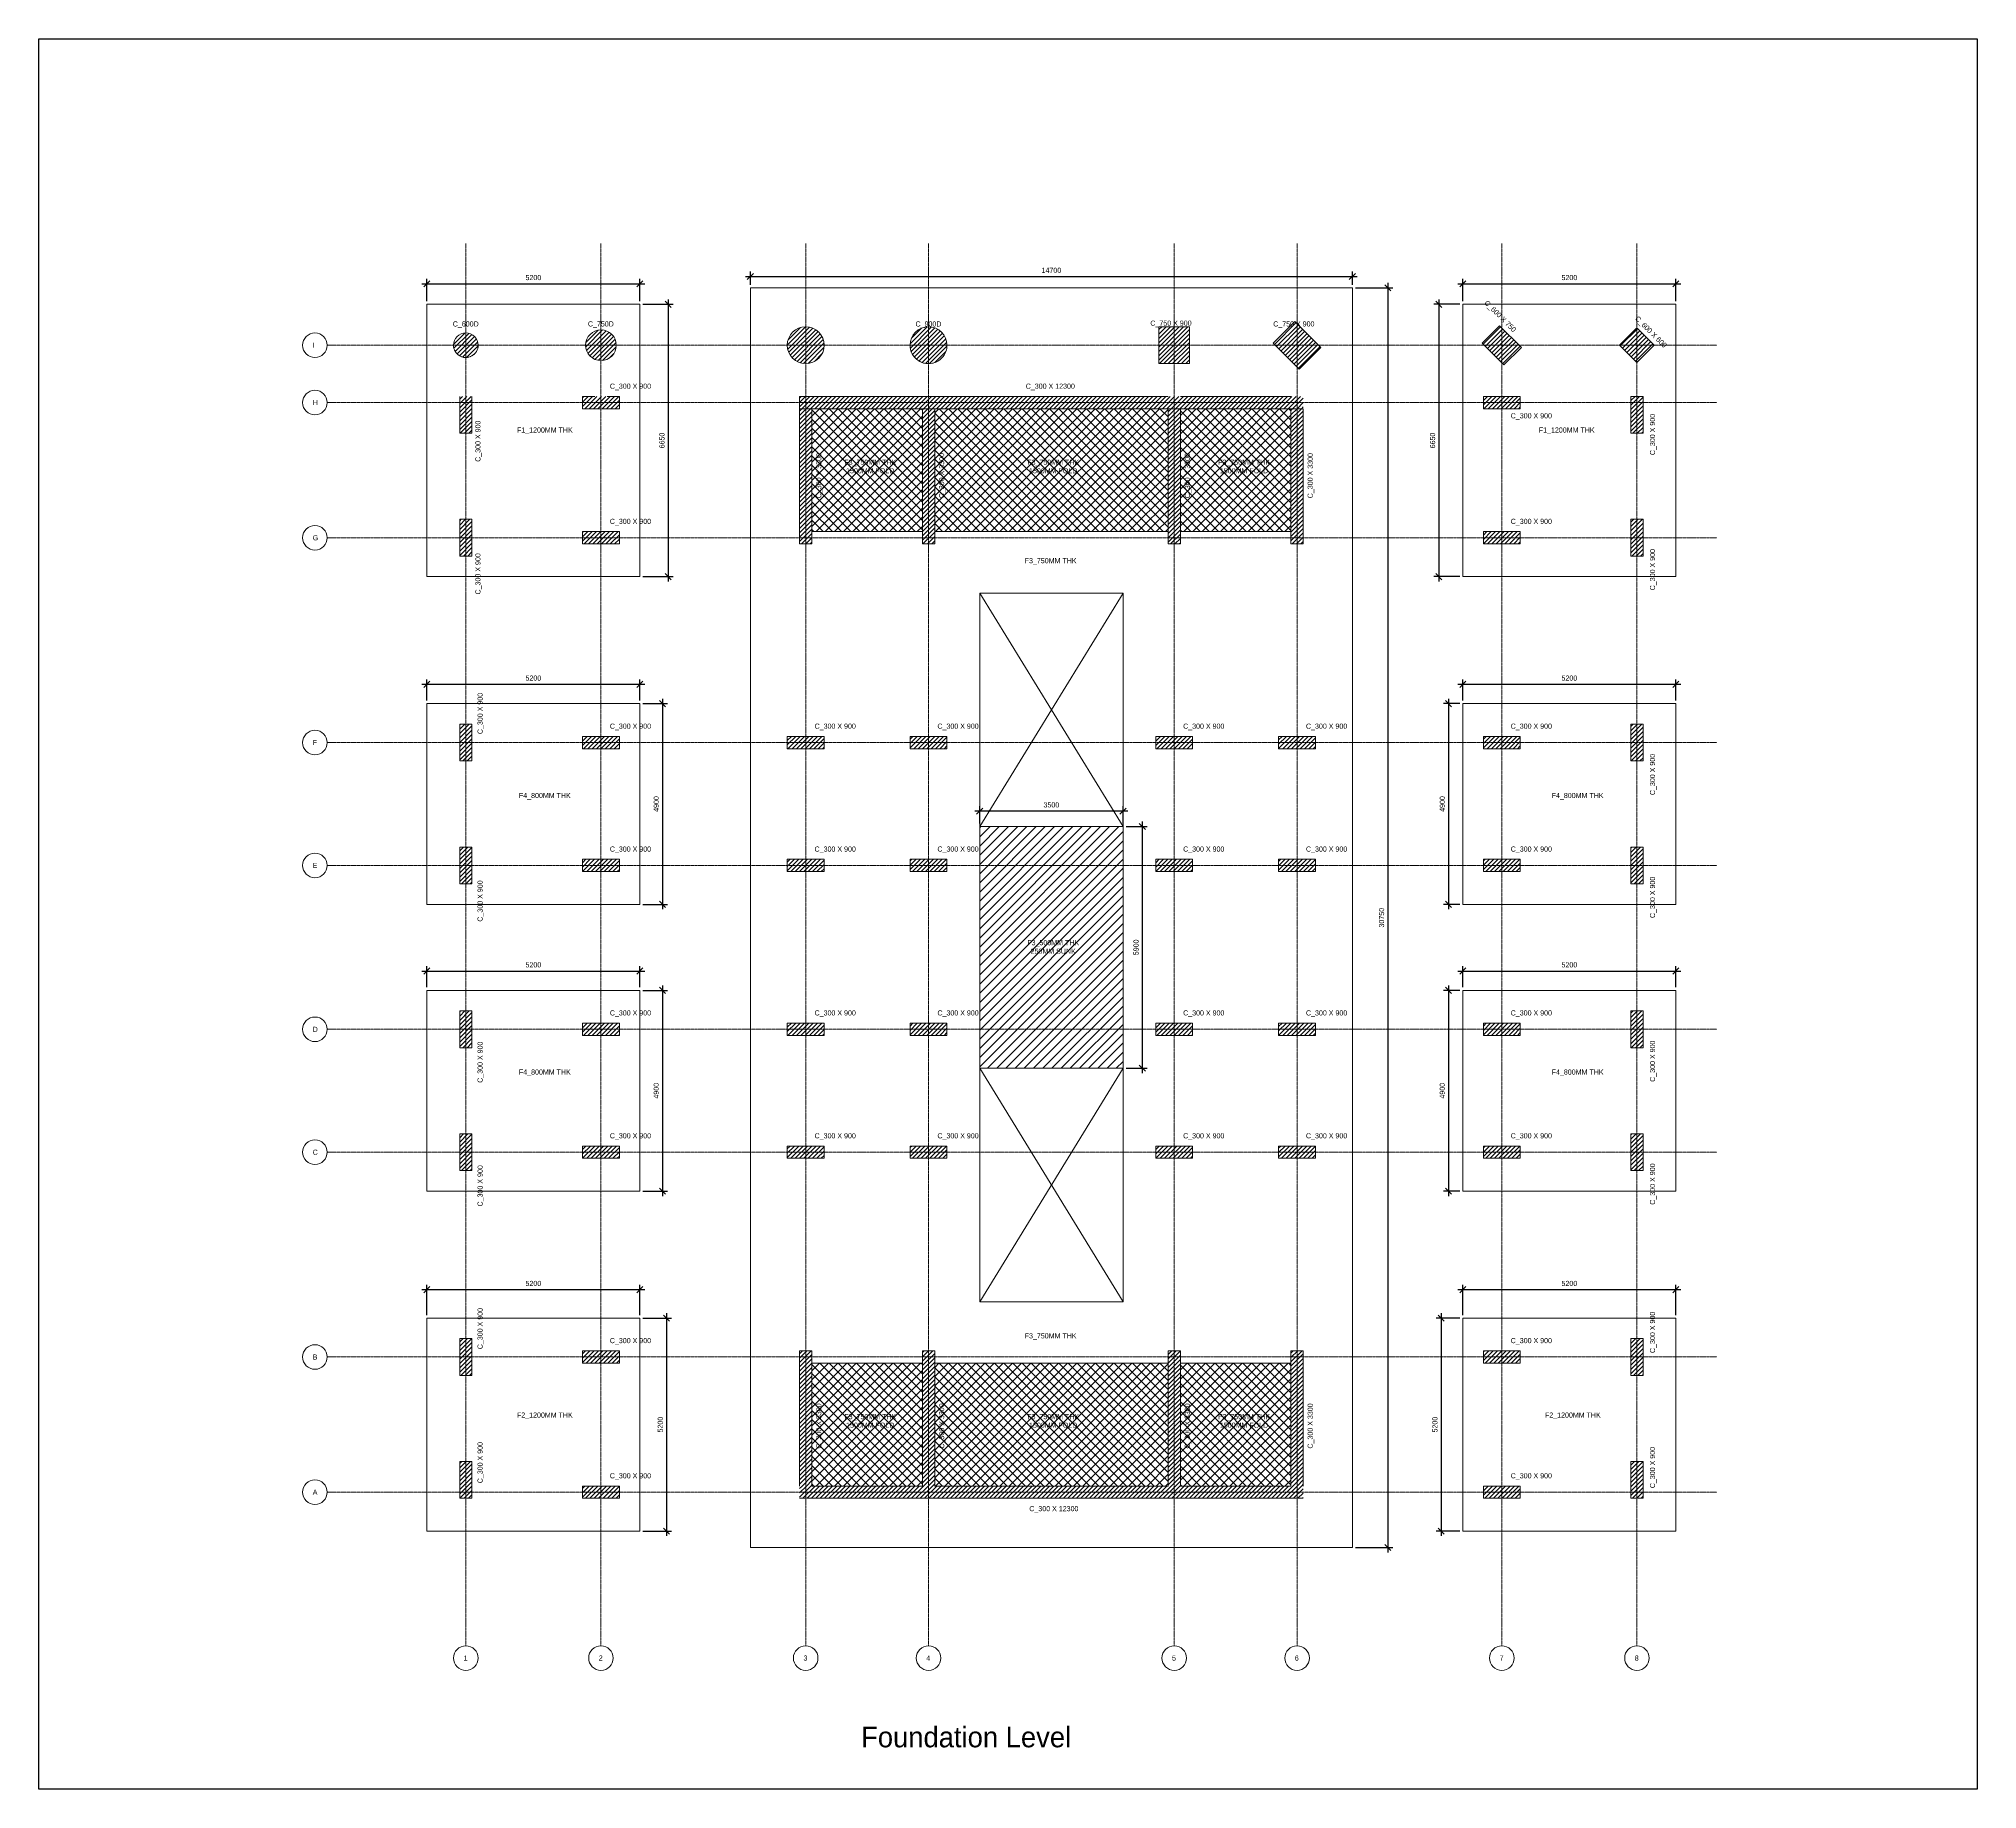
# Model space of a CAD drawing. Header units: millimetres. Extents: x -12446 to 395154, y -7552 to 35181.
# Drawn here: x -12446 to 34893, y -7552 to 35181 of the extents above; entities that cross this region are included whole.
import ezdxf

# ---------------------------------------------------------------- set-up
doc = ezdxf.new("R2010")
doc.units = ezdxf.units.MM
doc.header["$PDMODE"] = 35
doc.linetypes.add('Dash', pattern=[6.35, 3.175, -3.175])
doc.linetypes.add('Grid Line', pattern=[22.225, 12.7, -3.175, 3.175, -3.175])
for name, color, linetype, lineweight in [('A-ANNO-DIMS', 211, 'Continuous', 9), ('A-CUTOUT', 12, 'Continuous', 18), ('Boundary', 40, 'Continuous', 30), ('G-ANNO-TEXT', 231, 'Continuous', 9), ('Origin', 40, 'Continuous', 30), ('S-COLS', 52, 'Continuous', 18), ('S-COLS-HDLN', 52, 'Dash', 18), ('S-COLS-IDEN', 171, 'Continuous', 9), ('S-FND', 2, 'Continuous', 18), ('S-FND-FOLD', 31, 'Continuous', 18), ('S-FND-IDEN', 6, 'Continuous', 18), ('S-FND-SUNK', 9, 'Continuous', 18), ('S-GRID', 1, 'Continuous', 9), ('S-GRID-IDEN', 1, 'Continuous', 9)]:
    doc.layers.add(name, color=color, linetype=linetype, lineweight=lineweight)
doc.styles.add('JetBrains Mono', font='JetBrainsMono-VariableFont_wght.ttf', dxfattribs={"height": 125})
doc.dimstyles.new('Diagonal_-_2_5mm_JetBrains_Mono', dxfattribs={"dimscale": 304.8, "dimtxt": 176.918969, "dimasz": 0.492126, "dimexe": 0.393701, "dimexo": 0.246063, "dimgap": 0.287073, "dimtad": 1, "dimdec": 0, "dimzin": 0, "dimdsep": 46, "dimtxsty": 'JetBrains Mono', "dimblk1": 'OBLIQUE', "dimblk2": 'OBLIQUE', "dimsah": 1, "dimcen": 0.09, "dimdle": 0.393701, "dimazin": 0, "dimtfac": 1, "dimtdec": 4, "dimtix": 1, "dimtmove": 0, "dimatfit": 3, "dimfxl": 1, "dimtvp": 1, "dimtfill": 1, "dimtolj": 1, "dimtzin": 0, "dimarcsym": 2})
pattern_1 = [(45, (-1716.66, 0), (-53.03301, 53.03301), [])]
pattern_2 = [(45, (-6e-11, -23300), (-112.2532, 112.2532), []), (135, (-6e-11, -23300), (-112.2532, -112.2532), [])]

# ---------------------------------------------------------------- blocks, each defined once
blk = doc.blocks.new('Grid - M_Grid Head - Circle-24584-01 1st Floor Lvl_')
at = {"layer": 'S-GRID-IDEN'}
blk.add_circle((0, 0), 6, dxfattribs=at)
blk = doc.blocks.new('_Oblique')
at = {"color": 0, "linetype": 'ByBlock', "lineweight": -2}
blk.add_line((-0.5, -0.5), (0.5, 0.5), dxfattribs=at)
blk = doc.blocks.new('*D122')
at = {"layer": 'A-ANNO-DIMS', "color": 0, "lineweight": -2, "transparency": 16777216}
for p, q in [((-3087, 29199), (2353, 29199)), ((-2967, 28775), (-2967, 29319)), ((2233, 28775), (2233, 29319))]:
    blk.add_line(p, q, dxfattribs=at)
at = {"layer": 'Defpoints', "color": 0, "transparency": 16777216}
for p in [(2233, 29199), (-2967, 28700), (2233, 28700)]:
    blk.add_point(p, dxfattribs=at)
at = {"layer": 'A-ANNO-DIMS', "color": 0, "lineweight": -2, "transparency": 16777216, "xscale": 150, "yscale": 150, "zscale": 150, "rotation": 180}
blk.add_blockref('_Oblique', (-2967, 29199), dxfattribs=at)
at = {"layer": 'A-ANNO-DIMS', "color": 0, "lineweight": -2, "transparency": 16777216, "xscale": 150, "yscale": 150, "zscale": 150}
blk.add_blockref('_Oblique', (2233, 29199), dxfattribs=at)
at = {"layer": 'A-ANNO-DIMS', "color": 0, "transparency": 16777216, "insert": (-367, 29351), "char_height": 125, "attachment_point": 5, "style": 'JetBrains Mono', "bg_fill": 3, "box_fill_scale": 1.1, "bg_fill_color": 9, "bg_fill_true_color": 13158600, "bg_fill_transparency": 0}
blk.add_mtext('\\A1;5200', dxfattribs=at)
blk = doc.blocks.new('*D123')
at = {"layer": 'A-ANNO-DIMS', "color": 0, "lineweight": -2, "transparency": 16777216}
for p, q in [((2308, 28700), (3045, 28700)), ((2925, 28820), (2925, 21930)), ((2308, 22050), (3045, 22050))]:
    blk.add_line(p, q, dxfattribs=at)
at = {"layer": 'Defpoints', "color": 0, "transparency": 16777216}
for p in [(2233, 28700), (2233, 22050), (2925, 22050)]:
    blk.add_point(p, dxfattribs=at)
at = {"layer": 'A-ANNO-DIMS', "color": 0, "lineweight": -2, "transparency": 16777216, "xscale": 150, "yscale": 150, "zscale": 150}
for p, rotation in [((2925, 28700), 90), ((2925, 22050), 270)]:
    blk.add_blockref('_Oblique', p, dxfattribs=dict(at, rotation=rotation))
at = {"layer": 'A-ANNO-DIMS', "color": 0, "transparency": 16777216, "insert": (2774, 25375), "char_height": 125, "attachment_point": 5, "rotation": 90, "style": 'JetBrains Mono', "bg_fill": 3, "box_fill_scale": 1.1, "bg_fill_color": 9, "bg_fill_true_color": 13158600, "bg_fill_transparency": 0}
blk.add_mtext('\\A1;6650', dxfattribs=at)
blk = doc.blocks.new('*D126')
at = {"layer": 'A-ANNO-DIMS', "color": 0, "lineweight": -2, "transparency": 16777216}
for p, q in [((22213, 29199), (27653, 29199)), ((22333, 28775), (22333, 29319)), ((27533, 28775), (27533, 29319))]:
    blk.add_line(p, q, dxfattribs=at)
at = {"layer": 'Defpoints', "color": 0, "transparency": 16777216}
for p in [(27533, 29199), (22333, 28700), (27533, 28700)]:
    blk.add_point(p, dxfattribs=at)
at = {"layer": 'A-ANNO-DIMS', "color": 0, "lineweight": -2, "transparency": 16777216, "xscale": 150, "yscale": 150, "zscale": 150, "rotation": 180}
blk.add_blockref('_Oblique', (22333, 29199), dxfattribs=at)
at = {"layer": 'A-ANNO-DIMS', "color": 0, "lineweight": -2, "transparency": 16777216, "xscale": 150, "yscale": 150, "zscale": 150}
blk.add_blockref('_Oblique', (27533, 29199), dxfattribs=at)
at = {"layer": 'A-ANNO-DIMS', "color": 0, "transparency": 16777216, "insert": (24933, 29351), "char_height": 125, "attachment_point": 5, "style": 'JetBrains Mono', "bg_fill": 3, "box_fill_scale": 1.1, "bg_fill_color": 9, "bg_fill_true_color": 13158600, "bg_fill_transparency": 0}
blk.add_mtext('\\A1;5200', dxfattribs=at)
blk = doc.blocks.new('*D127')
at = {"layer": 'A-ANNO-DIMS', "color": 0, "lineweight": -2, "transparency": 16777216}
for p, q in [((22258, 28700), (21625, 28700)), ((21745, 28820), (21745, 21930)), ((22258, 22050), (21625, 22050))]:
    blk.add_line(p, q, dxfattribs=at)
at = {"layer": 'Defpoints', "color": 0, "transparency": 16777216}
for p in [(22333, 28700), (21745, 22050), (22333, 22050)]:
    blk.add_point(p, dxfattribs=at)
at = {"layer": 'A-ANNO-DIMS', "color": 0, "lineweight": -2, "transparency": 16777216, "xscale": 150, "yscale": 150, "zscale": 150}
for p, rotation in [((21745, 28700), 90), ((21745, 22050), 270)]:
    blk.add_blockref('_Oblique', p, dxfattribs=dict(at, rotation=rotation))
at = {"layer": 'A-ANNO-DIMS', "color": 0, "transparency": 16777216, "insert": (21593, 25375), "char_height": 125, "attachment_point": 5, "rotation": 90, "style": 'JetBrains Mono', "bg_fill": 3, "box_fill_scale": 1.1, "bg_fill_color": 9, "bg_fill_true_color": 13158600, "bg_fill_transparency": 0}
blk.add_mtext('\\A1;6650', dxfattribs=at)
blk = doc.blocks.new('*D128')
at = {"layer": 'A-ANNO-DIMS', "color": 0, "lineweight": -2, "transparency": 16777216}
for p, q in [((2308, 3950), (3004, 3950)), ((2884, 4070), (2884, -1370)), ((2308, -1250), (3004, -1250))]:
    blk.add_line(p, q, dxfattribs=at)
at = {"layer": 'Defpoints', "color": 0, "transparency": 16777216}
for p in [(2233, 3950), (2233, -1250), (2884, -1250)]:
    blk.add_point(p, dxfattribs=at)
at = {"layer": 'A-ANNO-DIMS', "color": 0, "lineweight": -2, "transparency": 16777216, "xscale": 150, "yscale": 150, "zscale": 150}
for p, rotation in [((2884, 3950), 90), ((2884, -1250), 270)]:
    blk.add_blockref('_Oblique', p, dxfattribs=dict(at, rotation=rotation))
at = {"layer": 'A-ANNO-DIMS', "color": 0, "transparency": 16777216, "insert": (2732, 1350), "char_height": 125, "attachment_point": 5, "rotation": 90, "style": 'JetBrains Mono', "bg_fill": 3, "box_fill_scale": 1.1, "bg_fill_color": 9, "bg_fill_true_color": 13158600, "bg_fill_transparency": 0}
blk.add_mtext('\\A1;5200', dxfattribs=at)
blk = doc.blocks.new('*D129')
at = {"layer": 'A-ANNO-DIMS', "color": 0, "lineweight": -2, "transparency": 16777216}
for p, q in [((-2967, 4025), (-2967, 4764)), ((2233, 4025), (2233, 4764)), ((-3087, 4644), (2353, 4644))]:
    blk.add_line(p, q, dxfattribs=at)
at = {"layer": 'Defpoints', "color": 0, "transparency": 16777216}
for p in [(2233, 4644), (-2967, 3950), (2233, 3950)]:
    blk.add_point(p, dxfattribs=at)
at = {"layer": 'A-ANNO-DIMS', "color": 0, "lineweight": -2, "transparency": 16777216, "xscale": 150, "yscale": 150, "zscale": 150, "rotation": 180}
blk.add_blockref('_Oblique', (-2967, 4644), dxfattribs=at)
at = {"layer": 'A-ANNO-DIMS', "color": 0, "lineweight": -2, "transparency": 16777216, "xscale": 150, "yscale": 150, "zscale": 150}
blk.add_blockref('_Oblique', (2233, 4644), dxfattribs=at)
at = {"layer": 'A-ANNO-DIMS', "color": 0, "transparency": 16777216, "insert": (-367, 4795), "char_height": 125, "attachment_point": 5, "style": 'JetBrains Mono', "bg_fill": 3, "box_fill_scale": 1.1, "bg_fill_color": 9, "bg_fill_true_color": 13158600, "bg_fill_transparency": 0}
blk.add_mtext('\\A1;5200', dxfattribs=at)
blk = doc.blocks.new('*D130')
at = {"layer": 'A-ANNO-DIMS', "color": 0, "lineweight": -2, "transparency": 16777216}
for p, q in [((22333, 4025), (22333, 4764)), ((27533, 4025), (27533, 4764)), ((22213, 4644), (27653, 4644))]:
    blk.add_line(p, q, dxfattribs=at)
at = {"layer": 'Defpoints', "color": 0, "transparency": 16777216}
for p in [(27533, 4644), (22333, 3950), (27533, 3950)]:
    blk.add_point(p, dxfattribs=at)
at = {"layer": 'A-ANNO-DIMS', "color": 0, "lineweight": -2, "transparency": 16777216, "xscale": 150, "yscale": 150, "zscale": 150, "rotation": 180}
blk.add_blockref('_Oblique', (22333, 4644), dxfattribs=at)
at = {"layer": 'A-ANNO-DIMS', "color": 0, "lineweight": -2, "transparency": 16777216, "xscale": 150, "yscale": 150, "zscale": 150}
blk.add_blockref('_Oblique', (27533, 4644), dxfattribs=at)
at = {"layer": 'A-ANNO-DIMS', "color": 0, "transparency": 16777216, "insert": (24933, 4795), "char_height": 125, "attachment_point": 5, "style": 'JetBrains Mono', "bg_fill": 3, "box_fill_scale": 1.1, "bg_fill_color": 9, "bg_fill_true_color": 13158600, "bg_fill_transparency": 0}
blk.add_mtext('\\A1;5200', dxfattribs=at)
blk = doc.blocks.new('*D132')
at = {"layer": 'A-ANNO-DIMS', "color": 0, "lineweight": -2, "transparency": 16777216}
for p, q in [((22258, 3950), (21682, 3950)), ((21802, 4070), (21802, -1370)), ((22258, -1250), (21682, -1250))]:
    blk.add_line(p, q, dxfattribs=at)
at = {"layer": 'Defpoints', "color": 0, "transparency": 16777216}
for p in [(22333, 3950), (21802, -1250), (22333, -1250)]:
    blk.add_point(p, dxfattribs=at)
at = {"layer": 'A-ANNO-DIMS', "color": 0, "lineweight": -2, "transparency": 16777216, "xscale": 150, "yscale": 150, "zscale": 150}
for p, rotation in [((21802, 3950), 90), ((21802, -1250), 270)]:
    blk.add_blockref('_Oblique', p, dxfattribs=dict(at, rotation=rotation))
at = {"layer": 'A-ANNO-DIMS', "color": 0, "transparency": 16777216, "insert": (21650, 1350), "char_height": 125, "attachment_point": 5, "rotation": 90, "style": 'JetBrains Mono', "bg_fill": 3, "box_fill_scale": 1.1, "bg_fill_color": 9, "bg_fill_true_color": 13158600, "bg_fill_transparency": 0}
blk.add_mtext('\\A1;5200', dxfattribs=at)
blk = doc.blocks.new('*D133')
at = {"layer": 'A-ANNO-DIMS', "color": 0, "lineweight": -2, "transparency": 16777216}
for p, q in [((-3087, 12422), (2353, 12422)), ((-2967, 12025), (-2967, 12542)), ((2233, 12025), (2233, 12542))]:
    blk.add_line(p, q, dxfattribs=at)
at = {"layer": 'Defpoints', "color": 0, "transparency": 16777216}
for p in [(2233, 12422), (-2967, 11950), (2233, 11950)]:
    blk.add_point(p, dxfattribs=at)
at = {"layer": 'A-ANNO-DIMS', "color": 0, "lineweight": -2, "transparency": 16777216, "xscale": 150, "yscale": 150, "zscale": 150, "rotation": 180}
blk.add_blockref('_Oblique', (-2967, 12422), dxfattribs=at)
at = {"layer": 'A-ANNO-DIMS', "color": 0, "lineweight": -2, "transparency": 16777216, "xscale": 150, "yscale": 150, "zscale": 150}
blk.add_blockref('_Oblique', (2233, 12422), dxfattribs=at)
at = {"layer": 'A-ANNO-DIMS', "color": 0, "transparency": 16777216, "insert": (-367, 12573), "char_height": 125, "attachment_point": 5, "style": 'JetBrains Mono', "bg_fill": 3, "box_fill_scale": 1.1, "bg_fill_color": 9, "bg_fill_true_color": 13158600, "bg_fill_transparency": 0}
blk.add_mtext('\\A1;5200', dxfattribs=at)
blk = doc.blocks.new('*D134')
at = {"layer": 'A-ANNO-DIMS', "color": 0, "lineweight": -2, "transparency": 16777216}
for p, q in [((2308, 11950), (2906, 11950)), ((2786, 12070), (2786, 6930)), ((2308, 7050), (2906, 7050))]:
    blk.add_line(p, q, dxfattribs=at)
at = {"layer": 'Defpoints', "color": 0, "transparency": 16777216}
for p in [(2233, 11950), (2233, 7050), (2786, 7050)]:
    blk.add_point(p, dxfattribs=at)
at = {"layer": 'A-ANNO-DIMS', "color": 0, "lineweight": -2, "transparency": 16777216, "xscale": 150, "yscale": 150, "zscale": 150}
for p, rotation in [((2786, 11950), 90), ((2786, 7050), 270)]:
    blk.add_blockref('_Oblique', p, dxfattribs=dict(at, rotation=rotation))
at = {"layer": 'A-ANNO-DIMS', "color": 0, "transparency": 16777216, "insert": (2634, 9500), "char_height": 125, "attachment_point": 5, "rotation": 90, "style": 'JetBrains Mono', "bg_fill": 3, "box_fill_scale": 1.1, "bg_fill_color": 9, "bg_fill_true_color": 13158600, "bg_fill_transparency": 0}
blk.add_mtext('\\A1;4900', dxfattribs=at)
blk = doc.blocks.new('*D135')
at = {"layer": 'A-ANNO-DIMS', "color": 0, "lineweight": -2, "transparency": 16777216}
for p, q in [((-3087, 19422), (2353, 19422)), ((-2967, 19025), (-2967, 19542)), ((2233, 19025), (2233, 19542))]:
    blk.add_line(p, q, dxfattribs=at)
at = {"layer": 'Defpoints', "color": 0, "transparency": 16777216}
for p in [(2233, 19422), (-2967, 18950), (2233, 18950)]:
    blk.add_point(p, dxfattribs=at)
at = {"layer": 'A-ANNO-DIMS', "color": 0, "lineweight": -2, "transparency": 16777216, "xscale": 150, "yscale": 150, "zscale": 150, "rotation": 180}
blk.add_blockref('_Oblique', (-2967, 19422), dxfattribs=at)
at = {"layer": 'A-ANNO-DIMS', "color": 0, "lineweight": -2, "transparency": 16777216, "xscale": 150, "yscale": 150, "zscale": 150}
blk.add_blockref('_Oblique', (2233, 19422), dxfattribs=at)
at = {"layer": 'A-ANNO-DIMS', "color": 0, "transparency": 16777216, "insert": (-367, 19573), "char_height": 125, "attachment_point": 5, "style": 'JetBrains Mono', "bg_fill": 3, "box_fill_scale": 1.1, "bg_fill_color": 9, "bg_fill_true_color": 13158600, "bg_fill_transparency": 0}
blk.add_mtext('\\A1;5200', dxfattribs=at)
blk = doc.blocks.new('*D136')
at = {"layer": 'A-ANNO-DIMS', "color": 0, "lineweight": -2, "transparency": 16777216}
for p, q in [((2308, 18950), (2906, 18950)), ((2786, 19070), (2786, 13930)), ((2308, 14050), (2906, 14050))]:
    blk.add_line(p, q, dxfattribs=at)
at = {"layer": 'Defpoints', "color": 0, "transparency": 16777216}
for p in [(2233, 18950), (2233, 14050), (2786, 14050)]:
    blk.add_point(p, dxfattribs=at)
at = {"layer": 'A-ANNO-DIMS', "color": 0, "lineweight": -2, "transparency": 16777216, "xscale": 150, "yscale": 150, "zscale": 150}
for p, rotation in [((2786, 18950), 90), ((2786, 14050), 270)]:
    blk.add_blockref('_Oblique', p, dxfattribs=dict(at, rotation=rotation))
at = {"layer": 'A-ANNO-DIMS', "color": 0, "transparency": 16777216, "insert": (2634, 16500), "char_height": 125, "attachment_point": 5, "rotation": 90, "style": 'JetBrains Mono', "bg_fill": 3, "box_fill_scale": 1.1, "bg_fill_color": 9, "bg_fill_true_color": 13158600, "bg_fill_transparency": 0}
blk.add_mtext('\\A1;4900', dxfattribs=at)
blk = doc.blocks.new('*D137')
at = {"layer": 'A-ANNO-DIMS', "color": 0, "lineweight": -2, "transparency": 16777216}
for p, q in [((22213, 19422), (27653, 19422)), ((22333, 19025), (22333, 19542)), ((27533, 19025), (27533, 19542))]:
    blk.add_line(p, q, dxfattribs=at)
at = {"layer": 'Defpoints', "color": 0, "transparency": 16777216}
for p in [(27533, 19422), (22333, 18950), (27533, 18950)]:
    blk.add_point(p, dxfattribs=at)
at = {"layer": 'A-ANNO-DIMS', "color": 0, "lineweight": -2, "transparency": 16777216, "xscale": 150, "yscale": 150, "zscale": 150, "rotation": 180}
blk.add_blockref('_Oblique', (22333, 19422), dxfattribs=at)
at = {"layer": 'A-ANNO-DIMS', "color": 0, "lineweight": -2, "transparency": 16777216, "xscale": 150, "yscale": 150, "zscale": 150}
blk.add_blockref('_Oblique', (27533, 19422), dxfattribs=at)
at = {"layer": 'A-ANNO-DIMS', "color": 0, "transparency": 16777216, "insert": (24933, 19573), "char_height": 125, "attachment_point": 5, "style": 'JetBrains Mono', "bg_fill": 3, "box_fill_scale": 1.1, "bg_fill_color": 9, "bg_fill_true_color": 13158600, "bg_fill_transparency": 0}
blk.add_mtext('\\A1;5200', dxfattribs=at)
blk = doc.blocks.new('*D138')
at = {"layer": 'A-ANNO-DIMS', "color": 0, "lineweight": -2, "transparency": 16777216}
for p, q in [((22258, 18950), (21862, 18950)), ((21982, 19070), (21982, 13930)), ((22258, 14050), (21862, 14050))]:
    blk.add_line(p, q, dxfattribs=at)
at = {"layer": 'Defpoints', "color": 0, "transparency": 16777216}
for p in [(22333, 18950), (21982, 14050), (22333, 14050)]:
    blk.add_point(p, dxfattribs=at)
at = {"layer": 'A-ANNO-DIMS', "color": 0, "lineweight": -2, "transparency": 16777216, "xscale": 150, "yscale": 150, "zscale": 150}
for p, rotation in [((21982, 18950), 90), ((21982, 14050), 270)]:
    blk.add_blockref('_Oblique', p, dxfattribs=dict(at, rotation=rotation))
at = {"layer": 'A-ANNO-DIMS', "color": 0, "transparency": 16777216, "insert": (21830, 16500), "char_height": 125, "attachment_point": 5, "rotation": 90, "style": 'JetBrains Mono', "bg_fill": 3, "box_fill_scale": 1.1, "bg_fill_color": 9, "bg_fill_true_color": 13158600, "bg_fill_transparency": 0}
blk.add_mtext('\\A1;4900', dxfattribs=at)
blk = doc.blocks.new('*D139')
at = {"layer": 'A-ANNO-DIMS', "color": 0, "lineweight": -2, "transparency": 16777216}
for p, q in [((22213, 12422), (27653, 12422)), ((22333, 12025), (22333, 12542)), ((27533, 12025), (27533, 12542))]:
    blk.add_line(p, q, dxfattribs=at)
at = {"layer": 'Defpoints', "color": 0, "transparency": 16777216}
for p in [(27533, 12422), (22333, 11950), (27533, 11950)]:
    blk.add_point(p, dxfattribs=at)
at = {"layer": 'A-ANNO-DIMS', "color": 0, "lineweight": -2, "transparency": 16777216, "xscale": 150, "yscale": 150, "zscale": 150, "rotation": 180}
blk.add_blockref('_Oblique', (22333, 12422), dxfattribs=at)
at = {"layer": 'A-ANNO-DIMS', "color": 0, "lineweight": -2, "transparency": 16777216, "xscale": 150, "yscale": 150, "zscale": 150}
blk.add_blockref('_Oblique', (27533, 12422), dxfattribs=at)
at = {"layer": 'A-ANNO-DIMS', "color": 0, "transparency": 16777216, "insert": (24933, 12573), "char_height": 125, "attachment_point": 5, "style": 'JetBrains Mono', "bg_fill": 3, "box_fill_scale": 1.1, "bg_fill_color": 9, "bg_fill_true_color": 13158600, "bg_fill_transparency": 0}
blk.add_mtext('\\A1;5200', dxfattribs=at)
blk = doc.blocks.new('*D140')
at = {"layer": 'A-ANNO-DIMS', "color": 0, "lineweight": -2, "transparency": 16777216}
for p, q in [((22258, 11950), (21862, 11950)), ((21982, 12070), (21982, 6930)), ((22258, 7050), (21862, 7050))]:
    blk.add_line(p, q, dxfattribs=at)
at = {"layer": 'Defpoints', "color": 0, "transparency": 16777216}
for p in [(22333, 11950), (21982, 7050), (22333, 7050)]:
    blk.add_point(p, dxfattribs=at)
at = {"layer": 'A-ANNO-DIMS', "color": 0, "lineweight": -2, "transparency": 16777216, "xscale": 150, "yscale": 150, "zscale": 150}
for p, rotation in [((21982, 11950), 90), ((21982, 7050), 270)]:
    blk.add_blockref('_Oblique', p, dxfattribs=dict(at, rotation=rotation))
at = {"layer": 'A-ANNO-DIMS', "color": 0, "transparency": 16777216, "insert": (21830, 9500), "char_height": 125, "attachment_point": 5, "rotation": 90, "style": 'JetBrains Mono', "bg_fill": 3, "box_fill_scale": 1.1, "bg_fill_color": 9, "bg_fill_true_color": 13158600, "bg_fill_transparency": 0}
blk.add_mtext('\\A1;4900', dxfattribs=at)
blk = doc.blocks.new('*D142')
at = {"layer": 'A-ANNO-DIMS', "color": 0, "lineweight": -2, "transparency": 16777216}
for p, q in [((4813, 29377), (19753, 29377)), ((4933, 29175), (4933, 29497)), ((19633, 29175), (19633, 29497))]:
    blk.add_line(p, q, dxfattribs=at)
at = {"layer": 'Defpoints', "color": 0, "transparency": 16777216}
for p in [(19633, 29377), (4933, 29100), (19633, 29100)]:
    blk.add_point(p, dxfattribs=at)
at = {"layer": 'A-ANNO-DIMS', "color": 0, "lineweight": -2, "transparency": 16777216, "xscale": 150, "yscale": 150, "zscale": 150, "rotation": 180}
blk.add_blockref('_Oblique', (4933, 29377), dxfattribs=at)
at = {"layer": 'A-ANNO-DIMS', "color": 0, "lineweight": -2, "transparency": 16777216, "xscale": 150, "yscale": 150, "zscale": 150}
blk.add_blockref('_Oblique', (19633, 29377), dxfattribs=at)
at = {"layer": 'A-ANNO-DIMS', "color": 0, "transparency": 16777216, "insert": (12283, 29529), "char_height": 125, "attachment_point": 5, "style": 'JetBrains Mono', "bg_fill": 3, "box_fill_scale": 1.1, "bg_fill_color": 9, "bg_fill_true_color": 13158600, "bg_fill_transparency": 0}
blk.add_mtext('\\A1;14700', dxfattribs=at)
blk = doc.blocks.new('*D143')
at = {"layer": 'A-ANNO-DIMS', "color": 0, "lineweight": -2, "transparency": 16777216}
for p, q in [((19708, 29100), (20619, 29100)), ((20499, 29220), (20499, -1770)), ((19708, -1650), (20619, -1650))]:
    blk.add_line(p, q, dxfattribs=at)
at = {"layer": 'Defpoints', "color": 0, "transparency": 16777216}
for p in [(19633, 29100), (19633, -1650), (20499, -1650)]:
    blk.add_point(p, dxfattribs=at)
at = {"layer": 'A-ANNO-DIMS', "color": 0, "lineweight": -2, "transparency": 16777216, "xscale": 150, "yscale": 150, "zscale": 150}
for p, rotation in [((20499, 29100), 90), ((20499, -1650), 270)]:
    blk.add_blockref('_Oblique', p, dxfattribs=dict(at, rotation=rotation))
at = {"layer": 'A-ANNO-DIMS', "color": 0, "transparency": 16777216, "insert": (20347, 13725), "char_height": 125, "attachment_point": 5, "rotation": 90, "style": 'JetBrains Mono', "bg_fill": 3, "box_fill_scale": 1.1, "bg_fill_color": 9, "bg_fill_true_color": 13158600, "bg_fill_transparency": 0}
blk.add_mtext('\\A1;30750', dxfattribs=at)
blk = doc.blocks.new('*D144')
at = {"layer": 'A-ANNO-DIMS', "color": 0, "lineweight": -2, "transparency": 16777216}
for p, q in [((14153, 16326), (10413, 16326)), ((10533, 16025), (10533, 16446)), ((14033, 16025), (14033, 16446))]:
    blk.add_line(p, q, dxfattribs=at)
at = {"layer": 'Defpoints', "color": 0, "transparency": 16777216}
for p in [(10533, 16326), (10533, 15950), (14033, 15950)]:
    blk.add_point(p, dxfattribs=at)
at = {"layer": 'A-ANNO-DIMS', "color": 0, "lineweight": -2, "transparency": 16777216, "xscale": 150, "yscale": 150, "zscale": 150, "rotation": 180}
blk.add_blockref('_Oblique', (10533, 16326), dxfattribs=at)
at = {"layer": 'A-ANNO-DIMS', "color": 0, "lineweight": -2, "transparency": 16777216, "xscale": 150, "yscale": 150, "zscale": 150}
blk.add_blockref('_Oblique', (14033, 16326), dxfattribs=at)
at = {"layer": 'A-ANNO-DIMS', "color": 0, "transparency": 16777216, "insert": (12283, 16478), "char_height": 125, "attachment_point": 5, "style": 'JetBrains Mono', "bg_fill": 3, "box_fill_scale": 1.1, "bg_fill_color": 9, "bg_fill_true_color": 13158600, "bg_fill_transparency": 0}
blk.add_mtext('\\A1;3500', dxfattribs=at)
blk = doc.blocks.new('*D145')
at = {"layer": 'A-ANNO-DIMS', "color": 0, "lineweight": -2, "transparency": 16777216}
for p, q in [((14108, 15950), (14623, 15950)), ((14503, 16070), (14503, 9930)), ((14108, 10050), (14623, 10050))]:
    blk.add_line(p, q, dxfattribs=at)
at = {"layer": 'Defpoints', "color": 0, "transparency": 16777216}
for p in [(14033, 15950), (14033, 10050), (14503, 10050)]:
    blk.add_point(p, dxfattribs=at)
at = {"layer": 'A-ANNO-DIMS', "color": 0, "lineweight": -2, "transparency": 16777216, "xscale": 150, "yscale": 150, "zscale": 150}
for p, rotation in [((14503, 15950), 90), ((14503, 10050), 270)]:
    blk.add_blockref('_Oblique', p, dxfattribs=dict(at, rotation=rotation))
at = {"layer": 'A-ANNO-DIMS', "color": 0, "transparency": 16777216, "insert": (14351, 13000), "char_height": 125, "attachment_point": 5, "rotation": 90, "style": 'JetBrains Mono', "bg_fill": 3, "box_fill_scale": 1.1, "bg_fill_color": 9, "bg_fill_true_color": 13158600, "bg_fill_transparency": 0}
blk.add_mtext('\\A1;5900', dxfattribs=at)

msp = doc.modelspace()

# ---------------------------------------------------------------- hatches: boundary and pattern name
at = {"layer": 'S-COLS'}
h = msp.add_hatch(dxfattribs=at)
h.set_pattern_fill('FP_1', color=8, style=0, pattern_type=2)
h.set_pattern_definition(pattern_1)
h.paths.add_polyline_path([(-2030.9, 27400.3), (-1974, 27403.1), (-1918.5, 27416.5), (-1866.7, 27440.2), (-1834, 27462), (-1804.5, 27487.9), (-1778.7, 27517.4), (-1756.8, 27550), (-1734.8, 27597.4), (-1721.2, 27647.9), (-1716.7, 27700), (-1722.4, 27758.5), (-1739.5, 27814.8), (-1767.2, 27866.7), (-1804.5, 27912.1), (-1850, 27949.4), (-1901.9, 27977.2), (-1958.1, 27994.2), (-2016.7, 28000), (-2075.2, 27994.2), (-2131.5, 27977.2), (-2183.3, 27949.4), (-2228.8, 27912.1), (-2266.1, 27866.7), (-2293.8, 27814.8), (-2310.9, 27758.5), (-2316.7, 27700), (-2311.2, 27643.2), (-2295.2, 27588.5), (-2269, 27537.8), (-2233.8, 27493), (-2190.7, 27455.6), (-2141.3, 27427.1), (-2087.4, 27408.5)])
h = msp.add_hatch(dxfattribs=at)
h.set_pattern_fill('FP_1', color=8, style=0, pattern_type=2)
h.set_pattern_definition(pattern_1)
h.paths.add_polyline_path([(1305.7, 27325.7), (1364, 27333.8), (1420.3, 27350.9), (1473.2, 27376.6), (1521.5, 27410.3), (1563.8, 27451.1), (1599.3, 27498.1), (1627, 27550), (1644.3, 27598.4), (1654.8, 27648.7), (1658.3, 27700), (1654.8, 27751.3), (1644.3, 27801.6), (1627, 27850), (1596.6, 27906.2), (1557, 27956.4), (1509.5, 27999.1), (1455.4, 28033.2), (1396.4, 28057.6), (1334, 28071.6), (1270.2, 28074.8), (1206.7, 28067.1), (1145.5, 28048.8), (1088.3, 28020.3), (1036.7, 27982.5), (992.4, 27936.5), (956.4, 27883.7), (930, 27825.5), (913.8, 27763.7), (908.3, 27700), (911.9, 27648.7), (922.4, 27598.4), (939.6, 27550), (965.8, 27500.5), (999.1, 27455.4), (1038.7, 27415.8), (1083.8, 27382.5), (1133.3, 27356.3), (1188.9, 27337.1), (1246.9, 27326.8)])
h = msp.add_hatch(dxfattribs=at)
h.set_pattern_fill('FP_1', color=8, style=0, pattern_type=2)
h.set_pattern_definition(pattern_1)
h.paths.add_polyline_path([(6248.6, 27251.3), (6322.7, 27251.7), (6395.7, 27264.2), (6465.7, 27288.6), (6530.7, 27324.1), (6589, 27369.7), (6639, 27424.4), (6679.5, 27486.5), (6709.1, 27554.3), (6727.2, 27626.2), (6733.3, 27700), (6727.2, 27773.8), (6709.1, 27845.7), (6679.5, 27913.5), (6639, 27975.6), (6589, 28030.3), (6530.7, 28075.9), (6465.7, 28111.4), (6395.7, 28135.8), (6322.7, 28148.3), (6248.6, 28148.7), (6175.5, 28136.9), (6105.2, 28113.3), (6039.9, 28078.4), (5981.1, 28033.4), (5930.5, 27979.2), (5889.4, 27917.6), (5859.1, 27850), (5844.8, 27801.1), (5836.2, 27750.9), (5833.3, 27700), (5836.2, 27649.1), (5844.8, 27598.9), (5859.1, 27550), (5889.4, 27482.4), (5930.5, 27420.8), (5981.1, 27366.6), (6039.9, 27321.6), (6105.2, 27286.7), (6175.5, 27263.1)])
h = msp.add_hatch(dxfattribs=at)
h.set_pattern_fill('FP_1', color=8, style=0, pattern_type=2)
h.set_pattern_definition(pattern_1)
h.paths.add_polyline_path([(9293, 27250.1), (9364.2, 27257.3), (9433.3, 27275.7), (9494.5, 27302.6), (9550.9, 27338.2), (9601.5, 27381.8), (9645.1, 27432.4), (9680.7, 27488.9), (9707.6, 27550), (9721.8, 27598.9), (9730.5, 27649.1), (9733.3, 27700), (9727.2, 27774.1), (9709, 27846.1), (9679.1, 27914.2), (9638.5, 27976.4), (9588.1, 28031.1), (9529.5, 28076.7), (9464.1, 28112.1), (9393.8, 28136.2), (9320.5, 28148.5), (9246.2, 28148.5), (9172.9, 28136.2), (9102.6, 28112.1), (9037.2, 28076.7), (8978.6, 28031.1), (8928.2, 27976.4), (8887.6, 27914.2), (8857.7, 27846.1), (8839.5, 27774.1), (8833.3, 27700), (8839, 27628.6), (8856, 27559.1), (8883.7, 27493.1), (8921.6, 27432.4), (8968.6, 27378.4), (9023.5, 27332.6), (9085.1, 27296), (9151.6, 27269.7), (9221.5, 27254.3)])
h = msp.add_hatch(dxfattribs=at)
h.set_pattern_fill('FP_1', color=8, style=0, pattern_type=2)
h.set_pattern_definition(pattern_1)
h.paths.add_polyline_path([(15658.3, 27250), (15658.3, 28150), (14908.3, 28150), (14908.3, 27250), (15433.3, 27250)])
h = msp.add_hatch(dxfattribs=at)
h.set_pattern_fill('FP_1', color=8, style=0, pattern_type=2)
h.set_pattern_definition(pattern_1)
h.paths.add_polyline_path([(18336.4, 27116.6), (18866.7, 27647), (18230.3, 28283.4), (17700, 27753), (18319, 27134)])
h = msp.add_hatch(dxfattribs=at)
h.set_pattern_fill('FP_1', color=8, style=0, pattern_type=2)
h.set_pattern_definition(pattern_1)
h.paths.add_polyline_path([(23336.4, 27222.7), (23760.6, 27647), (23230.3, 28177.3), (22806, 27753), (23133.3, 27425.7)])
h = msp.add_hatch(dxfattribs=at)
h.set_pattern_fill('FP_1', color=8, style=0, pattern_type=2)
h.set_pattern_definition(pattern_1)
h.paths.add_polyline_path([(26583.3, 27275.7), (27007.6, 27700), (26583.3, 28124.3), (26159.1, 27700), (26433.3, 27425.7)])
h = msp.add_hatch(dxfattribs=at)
h.set_pattern_fill('FP_1', color=8, style=0, pattern_type=2)
h.set_pattern_definition(pattern_1)
h.paths.add_polyline_path([(-1866.7, 25550), (-1866.7, 26450), (-2166.7, 26450), (-2166.7, 25550)])
h = msp.add_hatch(dxfattribs=at)
h.set_pattern_fill('FP_1', color=8, style=0, pattern_type=2)
h.set_pattern_definition(pattern_1)
h.paths.add_polyline_path([(1733.3, 26150), (1733.3, 26450), (833.3, 26450), (833.3, 26150), (1433.3, 26150)])
h = msp.add_hatch(dxfattribs=at)
h.set_pattern_fill('FP_1', color=8, style=0, pattern_type=2)
h.set_pattern_definition(pattern_1)
h.paths.add_polyline_path([(18433.3, 26150), (18433.3, 26450), (6133.3, 26450), (6133.3, 26150), (16015.6, 26150)])
h = msp.add_hatch(dxfattribs=at)
h.set_pattern_fill('FP_1', color=8, style=0, pattern_type=2)
h.set_pattern_definition(pattern_1)
h.paths.add_polyline_path([(6433.3, 22850), (6433.3, 26150), (6133.3, 26150), (6133.3, 22850)])
h = msp.add_hatch(dxfattribs=at)
h.set_pattern_fill('FP_1', color=8, style=0, pattern_type=2)
h.set_pattern_definition(pattern_1)
h.paths.add_polyline_path([(9433.3, 22850), (9433.3, 26150), (9133.3, 26150), (9133.3, 22850)])
h = msp.add_hatch(dxfattribs=at)
h.set_pattern_fill('FP_1', color=8, style=0, pattern_type=2)
h.set_pattern_definition(pattern_1)
h.paths.add_polyline_path([(15433.3, 22850), (15433.3, 26150), (15133.3, 26150), (15133.3, 22850)])
h = msp.add_hatch(dxfattribs=at)
h.set_pattern_fill('FP_1', color=8, style=0, pattern_type=2)
h.set_pattern_definition(pattern_1)
h.paths.add_polyline_path([(18433.3, 22850), (18433.3, 26150), (18133.3, 26150), (18133.3, 22850)])
h = msp.add_hatch(dxfattribs=at)
h.set_pattern_fill('FP_1', color=8, style=0, pattern_type=2)
h.set_pattern_definition(pattern_1)
h.paths.add_polyline_path([(23733.3, 26150), (23733.3, 26450), (22833.3, 26450), (22833.3, 26150), (23433.3, 26150)])
h = msp.add_hatch(dxfattribs=at)
h.set_pattern_fill('FP_1', color=8, style=0, pattern_type=2)
h.set_pattern_definition(pattern_1)
h.paths.add_polyline_path([(26733.3, 25550), (26733.3, 26450), (26433.3, 26450), (26433.3, 25550)])
h = msp.add_hatch(dxfattribs=at)
h.set_pattern_fill('FP_1', color=8, style=0, pattern_type=2)
h.set_pattern_definition(pattern_1)
h.paths.add_polyline_path([(-1866.7, 22550), (-1866.7, 23450), (-2166.7, 23450), (-2166.7, 22550)])
h = msp.add_hatch(dxfattribs=at)
h.set_pattern_fill('FP_1', color=8, style=0, pattern_type=2)
h.set_pattern_definition(pattern_1)
h.paths.add_polyline_path([(26433.3, 22550), (26733.3, 22550), (26733.3, 23450), (26433.3, 23450), (26433.3, 22850)])
h = msp.add_hatch(dxfattribs=at)
h.set_pattern_fill('FP_1', color=8, style=0, pattern_type=2)
h.set_pattern_definition(pattern_1)
h.paths.add_polyline_path([(1733.3, 22850), (1733.3, 23150), (833.3, 23150), (833.3, 22850), (1433.3, 22850)])
h = msp.add_hatch(dxfattribs=at)
h.set_pattern_fill('FP_1', color=8, style=0, pattern_type=2)
h.set_pattern_definition(pattern_1)
h.paths.add_polyline_path([(23733.3, 22850), (23733.3, 23150), (22833.3, 23150), (22833.3, 22850), (23433.3, 22850)])
h = msp.add_hatch(dxfattribs=at)
h.set_pattern_fill('FP_1', color=8, style=0, pattern_type=2)
h.set_pattern_definition(pattern_1)
h.paths.add_polyline_path([(-1866.7, 17550), (-1866.7, 18450), (-2166.7, 18450), (-2166.7, 17550)])
h = msp.add_hatch(dxfattribs=at)
h.set_pattern_fill('FP_1', color=8, style=0, pattern_type=2)
h.set_pattern_definition(pattern_1)
h.paths.add_polyline_path([(1433.3, 17850), (1733.3, 17850), (1733.3, 18150), (833.3, 18150), (833.3, 17850), (1133.3, 17850)])
h = msp.add_hatch(dxfattribs=at)
h.set_pattern_fill('FP_1', color=8, style=0, pattern_type=2)
h.set_pattern_definition(pattern_1)
h.paths.add_polyline_path([(6433.3, 17850), (6733.3, 17850), (6733.3, 18150), (5833.3, 18150), (5833.3, 17850), (6133.3, 17850)])
h = msp.add_hatch(dxfattribs=at)
h.set_pattern_fill('FP_1', color=8, style=0, pattern_type=2)
h.set_pattern_definition(pattern_1)
h.paths.add_polyline_path([(9433.3, 17850), (9733.3, 17850), (9733.3, 18150), (8833.3, 18150), (8833.3, 17850), (9133.3, 17850)])
h = msp.add_hatch(dxfattribs=at)
h.set_pattern_fill('FP_1', color=8, style=0, pattern_type=2)
h.set_pattern_definition(pattern_1)
h.paths.add_polyline_path([(15433.3, 17850), (15733.3, 17850), (15733.3, 18150), (14833.3, 18150), (14833.3, 17850), (15133.3, 17850)])
h = msp.add_hatch(dxfattribs=at)
h.set_pattern_fill('FP_1', color=8, style=0, pattern_type=2)
h.set_pattern_definition(pattern_1)
h.paths.add_polyline_path([(18433.3, 17850), (18733.3, 17850), (18733.3, 18150), (17833.3, 18150), (17833.3, 17850), (18133.3, 17850)])
h = msp.add_hatch(dxfattribs=at)
h.set_pattern_fill('FP_1', color=8, style=0, pattern_type=2)
h.set_pattern_definition(pattern_1)
h.paths.add_polyline_path([(23433.3, 17850), (23733.3, 17850), (23733.3, 18150), (22833.3, 18150), (22833.3, 17850), (23133.3, 17850)])
h = msp.add_hatch(dxfattribs=at)
h.set_pattern_fill('FP_1', color=8, style=0, pattern_type=2)
h.set_pattern_definition(pattern_1)
h.paths.add_polyline_path([(26733.3, 17550), (26733.3, 18450), (26433.3, 18450), (26433.3, 17550)])
h = msp.add_hatch(dxfattribs=at)
h.set_pattern_fill('FP_1', color=8, style=0, pattern_type=2)
h.set_pattern_definition(pattern_1)
h.paths.add_polyline_path([(-2166.7, 14550), (-1866.7, 14550), (-1866.7, 15450), (-2166.7, 15450)])
h = msp.add_hatch(dxfattribs=at)
h.set_pattern_fill('FP_1', color=8, style=0, pattern_type=2)
h.set_pattern_definition(pattern_1)
h.paths.add_polyline_path([(1733.3, 14850), (1733.3, 15150), (833.3, 15150), (833.3, 14850), (1433.3, 14850)])
h = msp.add_hatch(dxfattribs=at)
h.set_pattern_fill('FP_1', color=8, style=0, pattern_type=2)
h.set_pattern_definition(pattern_1)
h.paths.add_polyline_path([(6433.3, 14850), (6733.3, 14850), (6733.3, 15150), (5833.3, 15150), (5833.3, 14850), (6133.3, 14850)])
h = msp.add_hatch(dxfattribs=at)
h.set_pattern_fill('FP_1', color=8, style=0, pattern_type=2)
h.set_pattern_definition(pattern_1)
h.paths.add_polyline_path([(9733.3, 14850), (9733.3, 15150), (8833.3, 15150), (8833.3, 14850), (9433.3, 14850)])
h = msp.add_hatch(dxfattribs=at)
h.set_pattern_fill('FP_1', color=8, style=0, pattern_type=2)
h.set_pattern_definition(pattern_1)
h.paths.add_polyline_path([(15733.3, 14850), (15733.3, 15150), (14833.3, 15150), (14833.3, 14850), (15433.3, 14850)])
h = msp.add_hatch(dxfattribs=at)
h.set_pattern_fill('FP_1', color=8, style=0, pattern_type=2)
h.set_pattern_definition(pattern_1)
h.paths.add_polyline_path([(18433.3, 14850), (18733.3, 14850), (18733.3, 15150), (17833.3, 15150), (17833.3, 14850), (18133.3, 14850)])
h = msp.add_hatch(dxfattribs=at)
h.set_pattern_fill('FP_1', color=8, style=0, pattern_type=2)
h.set_pattern_definition(pattern_1)
h.paths.add_polyline_path([(23733.3, 14850), (23733.3, 15150), (22833.3, 15150), (22833.3, 14850), (23433.3, 14850)])
h = msp.add_hatch(dxfattribs=at)
h.set_pattern_fill('FP_1', color=8, style=0, pattern_type=2)
h.set_pattern_definition(pattern_1)
h.paths.add_polyline_path([(26433.3, 14550), (26733.3, 14550), (26733.3, 15450), (26433.3, 15450), (26433.3, 14850)])
h = msp.add_hatch(dxfattribs=at)
h.set_pattern_fill('FP_1', color=8, style=0, pattern_type=2)
h.set_pattern_definition(pattern_1)
h.paths.add_polyline_path([(-2166.7, 10550), (-1866.7, 10550), (-1866.7, 11450), (-2166.7, 11450)])
h = msp.add_hatch(dxfattribs=at)
h.set_pattern_fill('FP_1', color=8, style=0, pattern_type=2)
h.set_pattern_definition(pattern_1)
h.paths.add_polyline_path([(26433.3, 10550), (26733.3, 10550), (26733.3, 11450), (26433.3, 11450), (26433.3, 10850)])
h = msp.add_hatch(dxfattribs=at)
h.set_pattern_fill('FP_1', color=8, style=0, pattern_type=2)
h.set_pattern_definition(pattern_1)
h.paths.add_polyline_path([(1433.3, 10850), (1733.3, 10850), (1733.3, 11150), (833.3, 11150), (833.3, 10850), (1133.3, 10850)])
h = msp.add_hatch(dxfattribs=at)
h.set_pattern_fill('FP_1', color=8, style=0, pattern_type=2)
h.set_pattern_definition(pattern_1)
h.paths.add_polyline_path([(6733.3, 10850), (6733.3, 11150), (5833.3, 11150), (5833.3, 10850), (6517.6, 10850)])
h = msp.add_hatch(dxfattribs=at)
h.set_pattern_fill('FP_1', color=8, style=0, pattern_type=2)
h.set_pattern_definition(pattern_1)
h.paths.add_polyline_path([(9433.3, 10850), (9733.3, 10850), (9733.3, 11150), (8833.3, 11150), (8833.3, 10850), (9133.3, 10850)])
h = msp.add_hatch(dxfattribs=at)
h.set_pattern_fill('FP_1', color=8, style=0, pattern_type=2)
h.set_pattern_definition(pattern_1)
h.paths.add_polyline_path([(15433.3, 10850), (15733.3, 10850), (15733.3, 11150), (14833.3, 11150), (14833.3, 10850), (15133.3, 10850)])
h = msp.add_hatch(dxfattribs=at)
h.set_pattern_fill('FP_1', color=8, style=0, pattern_type=2)
h.set_pattern_definition(pattern_1)
h.paths.add_polyline_path([(18733.3, 10850), (18733.3, 11150), (17833.3, 11150), (17833.3, 10850), (18433.3, 10850)])
h = msp.add_hatch(dxfattribs=at)
h.set_pattern_fill('FP_1', color=8, style=0, pattern_type=2)
h.set_pattern_definition(pattern_1)
h.paths.add_polyline_path([(23133.3, 10850), (23733.3, 10850), (23733.3, 11150), (22833.3, 11150), (22833.3, 10850)])
h = msp.add_hatch(dxfattribs=at)
h.set_pattern_fill('FP_1', color=8, style=0, pattern_type=2)
h.set_pattern_definition(pattern_1)
h.paths.add_polyline_path([(-2166.7, 7550), (-1866.7, 7550), (-1866.7, 8450), (-2166.7, 8450), (-2166.7, 7975.6)])
h = msp.add_hatch(dxfattribs=at)
h.set_pattern_fill('FP_1', color=8, style=0, pattern_type=2)
h.set_pattern_definition(pattern_1)
h.paths.add_polyline_path([(1733.3, 7850), (1733.3, 8150), (833.3, 8150), (833.3, 7850), (1433.3, 7850)])
h = msp.add_hatch(dxfattribs=at)
h.set_pattern_fill('FP_1', color=8, style=0, pattern_type=2)
h.set_pattern_definition(pattern_1)
h.paths.add_polyline_path([(6733.3, 7850), (6733.3, 8150), (5833.3, 8150), (5833.3, 7850), (6433.3, 7850)])
h = msp.add_hatch(dxfattribs=at)
h.set_pattern_fill('FP_1', color=8, style=0, pattern_type=2)
h.set_pattern_definition(pattern_1)
h.paths.add_polyline_path([(9733.3, 7850), (9733.3, 8150), (8833.3, 8150), (8833.3, 7850), (9433.3, 7850)])
h = msp.add_hatch(dxfattribs=at)
h.set_pattern_fill('FP_1', color=8, style=0, pattern_type=2)
h.set_pattern_definition(pattern_1)
h.paths.add_polyline_path([(15433.3, 7850), (15733.3, 7850), (15733.3, 8150), (14833.3, 8150), (14833.3, 7850), (15133.3, 7850)])
h = msp.add_hatch(dxfattribs=at)
h.set_pattern_fill('FP_1', color=8, style=0, pattern_type=2)
h.set_pattern_definition(pattern_1)
h.paths.add_polyline_path([(18733.3, 7850), (18733.3, 8150), (17833.3, 8150), (17833.3, 7850), (18433.3, 7850)])
h = msp.add_hatch(dxfattribs=at)
h.set_pattern_fill('FP_1', color=8, style=0, pattern_type=2)
h.set_pattern_definition(pattern_1)
h.paths.add_polyline_path([(23733.3, 7850), (23733.3, 8150), (22833.3, 8150), (22833.3, 7850), (23433.3, 7850)])
h = msp.add_hatch(dxfattribs=at)
h.set_pattern_fill('FP_1', color=8, style=0, pattern_type=2)
h.set_pattern_definition(pattern_1)
h.paths.add_polyline_path([(26433.3, 7550), (26733.3, 7550), (26733.3, 8450), (26433.3, 8450), (26433.3, 7850)])
h = msp.add_hatch(dxfattribs=at)
h.set_pattern_fill('FP_1', color=8, style=0, pattern_type=2)
h.set_pattern_definition(pattern_1)
h.paths.add_polyline_path([(-1866.7, 2550), (-1866.7, 3450), (-2166.7, 3450), (-2166.7, 2550)])
h = msp.add_hatch(dxfattribs=at)
h.set_pattern_fill('FP_1', color=8, style=0, pattern_type=2)
h.set_pattern_definition(pattern_1)
h.paths.add_polyline_path([(26433.3, 2550), (26733.3, 2550), (26733.3, 3450), (26433.3, 3450), (26433.3, 2850)])
h = msp.add_hatch(dxfattribs=at)
h.set_pattern_fill('FP_1', color=8, style=0, pattern_type=2)
h.set_pattern_definition(pattern_1)
h.paths.add_polyline_path([(1733.3, 2850), (1733.3, 3150), (833.3, 3150), (833.3, 2850), (1433.3, 2850)])
h = msp.add_hatch(dxfattribs=at)
h.set_pattern_fill('FP_1', color=8, style=0, pattern_type=2)
h.set_pattern_definition(pattern_1)
h.paths.add_polyline_path([(6433.3, -150), (6433.3, 3150), (6133.3, 3150), (6133.3, -150)])
h = msp.add_hatch(dxfattribs=at)
h.set_pattern_fill('FP_1', color=8, style=0, pattern_type=2)
h.set_pattern_definition(pattern_1)
h.paths.add_polyline_path([(9133.3, -150), (9433.3, -150), (9433.3, 3150), (9133.3, 3150)])
h = msp.add_hatch(dxfattribs=at)
h.set_pattern_fill('FP_1', color=8, style=0, pattern_type=2)
h.set_pattern_definition(pattern_1)
h.paths.add_polyline_path([(15433.3, -150), (15433.3, 3150), (15133.3, 3150), (15133.3, -150)])
h = msp.add_hatch(dxfattribs=at)
h.set_pattern_fill('FP_1', color=8, style=0, pattern_type=2)
h.set_pattern_definition(pattern_1)
h.paths.add_polyline_path([(18433.3, -150), (18433.3, 3150), (18133.3, 3150), (18133.3, -150)])
h = msp.add_hatch(dxfattribs=at)
h.set_pattern_fill('FP_1', color=8, style=0, pattern_type=2)
h.set_pattern_definition(pattern_1)
h.paths.add_polyline_path([(23733.3, 2850), (23733.3, 3150), (22833.3, 3150), (22833.3, 2850), (23433.3, 2850)])
h = msp.add_hatch(dxfattribs=at)
h.set_pattern_fill('FP_1', color=8, style=0, pattern_type=2)
h.set_pattern_definition(pattern_1)
h.paths.add_polyline_path([(-1866.7, -450), (-1866.7, 450), (-2166.7, 450), (-2166.7, -450)])
h = msp.add_hatch(dxfattribs=at)
h.set_pattern_fill('FP_1', color=8, style=0, pattern_type=2)
h.set_pattern_definition(pattern_1)
h.paths.add_polyline_path([(26733.3, -450), (26733.3, 450), (26433.3, 450), (26433.3, -450)])
h = msp.add_hatch(dxfattribs=at)
h.set_pattern_fill('FP_1', color=8, style=0, pattern_type=2)
h.set_pattern_definition(pattern_1)
h.paths.add_polyline_path([(1733.3, -450), (1733.3, -150), (833.3, -150), (833.3, -450)])
h = msp.add_hatch(dxfattribs=at)
h.set_pattern_fill('FP_1', color=8, style=0, pattern_type=2)
h.set_pattern_definition(pattern_1)
h.paths.add_polyline_path([(18433.3, -450), (18433.3, -150), (6133.3, -150), (6133.3, -450), (11266.6, -450)])
h = msp.add_hatch(dxfattribs=at)
h.set_pattern_fill('FP_1', color=8, style=0, pattern_type=2)
h.set_pattern_definition(pattern_1)
h.paths.add_polyline_path([(23733.3, -450), (23733.3, -150), (22833.3, -150), (22833.3, -450)])
at = {"layer": 'S-FND-FOLD'}
h = msp.add_hatch(dxfattribs=at)
h.set_pattern_fill('ANSI37', color=256, scale=50)
h.paths.add_polyline_path([(9133.3, 26150), (6433.3, 26150), (6433.3, 23150), (9133.3, 23150)])
h.paths.add_polyline_path([(7106.3, 24510), (8508.4, 24510), (8508.4, 25006.9), (7106.3, 25006.9)], flags=24)
h.paths.add_polyline_path([(6748.3, 23917.7), (6748.3, 25213), (6459.7, 25213), (6459.7, 23917.7)], flags=24)
h = msp.add_hatch(dxfattribs=at)
h.set_pattern_fill('ANSI37', color=256, scale=50)
h.paths.add_polyline_path([(15133.3, 26150), (9433.3, 26150), (9433.3, 23150), (15133.3, 23150)])
h.paths.add_polyline_path([(9748.3, 23917.7), (9748.3, 25213), (9459.7, 25213), (9459.7, 23917.7)], flags=24)
h.paths.add_polyline_path([(11574.6, 24510), (12976.6, 24510), (12976.6, 25006.9), (11574.6, 25006.9)], flags=24)
h = msp.add_hatch(dxfattribs=at)
h.set_pattern_fill('ANSI37', color=256, scale=50)
h.paths.add_polyline_path([(18133.3, 26150), (15433.3, 26150), (15433.3, 23150), (18133.3, 23150)])
h.paths.add_polyline_path([(16235.9, 24510), (17637.9, 24510), (17637.9, 25006.9), (16235.9, 25006.9)], flags=24)
h.paths.add_polyline_path([(15748.3, 23917.7), (15748.3, 25213), (15459.7, 25213), (15459.7, 23917.7)], flags=24)
h = msp.add_hatch(dxfattribs=at)
h.set_pattern_fill('ANSI37', color=256, scale=50)
h.set_pattern_definition(pattern_2)
h.paths.add_polyline_path([(9133.3, 2850), (6433.3, 2850), (6433.3, -150), (9133.3, -150)])
h.paths.add_polyline_path([(7106.3, 1210), (8508.4, 1210), (8508.4, 1706.9), (7106.3, 1706.9)], flags=24)
h.paths.add_polyline_path([(6748.3, 617.7), (6748.3, 1913), (6459.7, 1913), (6459.7, 617.7)], flags=24)
h = msp.add_hatch(dxfattribs=at)
h.set_pattern_fill('ANSI37', color=256, scale=50)
h.set_pattern_definition(pattern_2)
h.paths.add_polyline_path([(15133.3, 2850), (9433.3, 2850), (9433.3, -150), (15133.3, -150)])
h.paths.add_polyline_path([(9748.3, 617.7), (9748.3, 1913), (9459.7, 1913), (9459.7, 617.7)], flags=24)
h.paths.add_polyline_path([(11574.6, 1210), (12976.6, 1210), (12976.6, 1706.9), (11574.6, 1706.9)], flags=24)
h = msp.add_hatch(dxfattribs=at)
h.set_pattern_fill('ANSI37', color=256, scale=50)
h.set_pattern_definition(pattern_2)
h.paths.add_polyline_path([(18133.3, 2850), (15433.3, 2850), (15433.3, -150), (18133.3, -150)])
h.paths.add_polyline_path([(16235.9, 1210), (17637.9, 1210), (17637.9, 1706.9), (16235.9, 1706.9)], flags=24)
h.paths.add_polyline_path([(15748.3, 617.7), (15748.3, 1913), (15459.7, 1913), (15459.7, 617.7)], flags=24)
at = {"layer": 'S-FND-SUNK'}
h = msp.add_hatch(dxfattribs=at)
h.set_pattern_fill('ANSI31', color=256, scale=50)
h.paths.add_polyline_path([(10533.3, 10050), (10533.3, 15950), (14033.3, 15950), (14033.3, 10050)])
h.paths.add_polyline_path([(11675.2, 12781.5), (12970.5, 12781.5), (12970.5, 13278.3), (11675.2, 13278.3)], flags=24)

# ---------------------------------------------------------------- linework, layer by layer
at = {"layer": 'A-CUTOUT'}
for p, q in [((10533.3, 21650), (14033.3, 15950)), ((10533.3, 15950), (14033.3, 21650)), ((10533.3, 10050), (14033.3, 4350)), ((10533.3, 4350), (14033.3, 10050))]:
    msp.add_line(p, q, dxfattribs=at)
at = {"layer": 'Origin'}
msp.add_point((6433.3, 26150), dxfattribs=at)
at = {"layer": 'S-COLS'}
for p, q in [((14908.3, 28150), (15658.3, 28150)), ((14908.3, 27250), (14908.3, 28150)), ((15658.3, 28150), (15658.3, 27250)), ((22806, 27753), (23230.3, 28177.3)), ((23230.3, 28177.3), (23760.6, 27647)), ((26159.1, 27700), (26583.3, 28124.3)), ((26583.3, 28124.3), (27007.6, 27700)), ((23336.4, 27222.7), (22806, 27753)), ((23760.6, 27647), (23336.4, 27222.7)), ((26309.1, 27550), (26159.1, 27700)), ((26433.3, 27425.7), (26309.1, 27550)), ((27007.6, 27700), (26583.3, 27275.7)), ((15658.3, 27250), (14908.3, 27250)), ((26583.3, 27275.7), (26433.3, 27425.7)), ((-2166.7, 25550), (-2166.7, 26450)), ((-1866.7, 26450), (-1866.7, 26150)), ((-1866.7, 26150), (-1866.7, 25550)), ((833.3, 26450), (1133.3, 26450)), ((833.3, 26150), (833.3, 26450)), ((1133.3, 26150), (833.3, 26150)), ((1433.3, 26150), (1133.3, 26150)), ((1433.3, 26450), (1733.3, 26450)), ((1733.3, 26150), (1433.3, 26150)), ((1733.3, 26450), (1733.3, 26150)), ((6133.3, 26450), (9433.3, 26450)), ((6133.3, 26150), (6133.3, 26450)), ((6133.3, 26150), (6433.3, 26150)), ((6133.3, 22850), (6133.3, 26150)), ((18433.3, 26150), (6133.3, 26150)), ((6433.3, 26150), (6433.3, 22850)), ((9133.3, 26150), (9433.3, 26150)), ((9133.3, 22850), (9133.3, 26150)), ((9433.3, 26450), (15133.3, 26450)), ((9433.3, 26150), (9433.3, 22850)), ((15133.3, 26150), (15433.3, 26150)), ((15133.3, 22850), (15133.3, 26150)), ((15433.3, 26450), (18133.3, 26450)), ((15433.3, 26150), (15433.3, 22850)), ((18133.3, 26150), (18433.3, 26150)), ((18133.3, 22850), (18133.3, 26150)), ((18433.3, 26150), (18433.3, 22850)), ((22833.3, 26450), (23433.3, 26450)), ((22833.3, 26150), (22833.3, 26450)), ((23133.3, 26150), (22833.3, 26150)), ((23433.3, 26150), (23133.3, 26150)), ((23433.3, 26450), (23733.3, 26450)), ((23733.3, 26150), (23433.3, 26150)), ((23733.3, 26450), (23733.3, 26150)), ((26433.3, 26450), (26733.3, 26450)), ((26433.3, 26150), (26433.3, 26450)), ((26433.3, 25550), (26433.3, 26150)), ((26733.3, 26450), (26733.3, 25550)), ((-1866.7, 25550), (-2166.7, 25550)), ((26733.3, 25550), (26433.3, 25550)), ((-2166.7, 23450), (-1866.7, 23450)), ((-2166.7, 22550), (-2166.7, 23450)), ((-1866.7, 23450), (-1866.7, 23150)), ((26433.3, 23450), (26733.3, 23450)), ((26433.3, 23150), (26433.3, 23450)), ((26733.3, 23450), (26733.3, 22550)), ((-1866.7, 23150), (-1866.7, 22850)), ((-1866.7, 22850), (-1866.7, 22550)), ((833.3, 23150), (1133.3, 23150)), ((833.3, 22850), (833.3, 23150)), ((1133.3, 22850), (833.3, 22850)), ((1133.3, 23150), (1433.3, 23150)), ((1433.3, 22850), (1133.3, 22850)), ((1433.3, 23150), (1733.3, 23150)), ((1733.3, 22850), (1433.3, 22850)), ((1733.3, 23150), (1733.3, 22850)), ((6433.3, 22850), (6133.3, 22850)), ((9433.3, 22850), (9133.3, 22850)), ((15433.3, 22850), (15133.3, 22850)), ((18433.3, 22850), (18133.3, 22850)), ((22833.3, 23150), (23133.3, 23150)), ((22833.3, 22850), (22833.3, 23150)), ((23133.3, 22850), (22833.3, 22850)), ((23133.3, 23150), (23433.3, 23150)), ((23433.3, 22850), (23133.3, 22850)), ((23433.3, 23150), (23733.3, 23150)), ((23733.3, 22850), (23433.3, 22850)), ((23733.3, 23150), (23733.3, 22850)), ((26433.3, 22850), (26433.3, 23150)), ((26433.3, 22550), (26433.3, 22850)), ((-1866.7, 22550), (-2166.7, 22550)), ((26733.3, 22550), (26433.3, 22550)), ((-2166.7, 18450), (-1866.7, 18450)), ((-2166.7, 17550), (-2166.7, 18450)), ((-1866.7, 18450), (-1866.7, 18150)), ((-1866.7, 18150), (-1866.7, 17850)), ((833.3, 18150), (1133.3, 18150)), ((833.3, 17850), (833.3, 18150)), ((1133.3, 18150), (1433.3, 18150)), ((1433.3, 18150), (1733.3, 18150)), ((1733.3, 18150), (1733.3, 17850)), ((5833.3, 18150), (6133.3, 18150)), ((5833.3, 17850), (5833.3, 18150)), ((6133.3, 18150), (6433.3, 18150)), ((6433.3, 18150), (6733.3, 18150)), ((6733.3, 18150), (6733.3, 17850)), ((8833.3, 18150), (9133.3, 18150)), ((8833.3, 17850), (8833.3, 18150)), ((9133.3, 18150), (9433.3, 18150)), ((9433.3, 18150), (9733.3, 18150)), ((9733.3, 18150), (9733.3, 17850)), ((14833.3, 18150), (15133.3, 18150)), ((14833.3, 17850), (14833.3, 18150)), ((15133.3, 18150), (15433.3, 18150)), ((15433.3, 18150), (15733.3, 18150)), ((15733.3, 18150), (15733.3, 17850)), ((17833.3, 18150), (18133.3, 18150)), ((17833.3, 17850), (17833.3, 18150)), ((18133.3, 18150), (18433.3, 18150)), ((18433.3, 18150), (18733.3, 18150)), ((18733.3, 18150), (18733.3, 17850)), ((22833.3, 18150), (23133.3, 18150)), ((22833.3, 17850), (22833.3, 18150)), ((23133.3, 18150), (23433.3, 18150)), ((23433.3, 18150), (23733.3, 18150)), ((23733.3, 18150), (23733.3, 17850)), ((26433.3, 18450), (26733.3, 18450)), ((26433.3, 18150), (26433.3, 18450)), ((26433.3, 17850), (26433.3, 18150)), ((26733.3, 18450), (26733.3, 17550)), ((-1866.7, 17550), (-2166.7, 17550)), ((-1866.7, 17850), (-1866.7, 17550)), ((1133.3, 17850), (833.3, 17850)), ((1433.3, 17850), (1133.3, 17850)), ((1733.3, 17850), (1433.3, 17850)), ((6133.3, 17850), (5833.3, 17850)), ((6433.3, 17850), (6133.3, 17850)), ((6733.3, 17850), (6433.3, 17850)), ((9133.3, 17850), (8833.3, 17850)), ((9433.3, 17850), (9133.3, 17850)), ((9733.3, 17850), (9433.3, 17850)), ((15133.3, 17850), (14833.3, 17850)), ((15433.3, 17850), (15133.3, 17850)), ((15733.3, 17850), (15433.3, 17850)), ((18133.3, 17850), (17833.3, 17850)), ((18433.3, 17850), (18133.3, 17850)), ((18733.3, 17850), (18433.3, 17850)), ((23133.3, 17850), (22833.3, 17850)), ((23433.3, 17850), (23133.3, 17850)), ((23733.3, 17850), (23433.3, 17850)), ((26433.3, 17550), (26433.3, 17850)), ((26733.3, 17550), (26433.3, 17550)), ((-2166.7, 15450), (-1866.7, 15450)), ((-2166.7, 14550), (-2166.7, 15450)), ((-1866.7, 15450), (-1866.7, 15150)), ((-1866.7, 15150), (-1866.7, 14850)), ((833.3, 15150), (1133.3, 15150)), ((833.3, 14850), (833.3, 15150)), ((1133.3, 15150), (1433.3, 15150)), ((1433.3, 15150), (1733.3, 15150)), ((1733.3, 15150), (1733.3, 14850)), ((5833.3, 15150), (6133.3, 15150)), ((5833.3, 14850), (5833.3, 15150)), ((6133.3, 15150), (6433.3, 15150)), ((6433.3, 15150), (6733.3, 15150)), ((6733.3, 15150), (6733.3, 14850)), ((8833.3, 15150), (9133.3, 15150)), ((8833.3, 14850), (8833.3, 15150)), ((9133.3, 15150), (9433.3, 15150)), ((9433.3, 15150), (9733.3, 15150)), ((9733.3, 15150), (9733.3, 14850)), ((14833.3, 15150), (15133.3, 15150)), ((14833.3, 14850), (14833.3, 15150)), ((15133.3, 15150), (15433.3, 15150)), ((15433.3, 15150), (15733.3, 15150)), ((15733.3, 15150), (15733.3, 14850)), ((17833.3, 15150), (18133.3, 15150)), ((17833.3, 14850), (17833.3, 15150)), ((18133.3, 15150), (18433.3, 15150)), ((18433.3, 15150), (18733.3, 15150)), ((18733.3, 15150), (18733.3, 14850)), ((22833.3, 15150), (23133.3, 15150)), ((22833.3, 14850), (22833.3, 15150)), ((23133.3, 15150), (23433.3, 15150)), ((23433.3, 15150), (23733.3, 15150)), ((23733.3, 15150), (23733.3, 14850)), ((26433.3, 15450), (26733.3, 15450)), ((26433.3, 15150), (26433.3, 15450)), ((26433.3, 14850), (26433.3, 15150)), ((26733.3, 15450), (26733.3, 14550)), ((-1866.7, 14850), (-1866.7, 14550)), ((1133.3, 14850), (833.3, 14850)), ((1433.3, 14850), (1133.3, 14850)), ((1733.3, 14850), (1433.3, 14850)), ((6133.3, 14850), (5833.3, 14850)), ((6433.3, 14850), (6133.3, 14850)), ((6733.3, 14850), (6433.3, 14850)), ((9133.3, 14850), (8833.3, 14850)), ((9433.3, 14850), (9133.3, 14850)), ((9733.3, 14850), (9433.3, 14850)), ((15133.3, 14850), (14833.3, 14850)), ((15433.3, 14850), (15133.3, 14850)), ((15733.3, 14850), (15433.3, 14850)), ((18133.3, 14850), (17833.3, 14850)), ((18433.3, 14850), (18133.3, 14850)), ((18733.3, 14850), (18433.3, 14850)), ((23133.3, 14850), (22833.3, 14850)), ((23433.3, 14850), (23133.3, 14850)), ((23733.3, 14850), (23433.3, 14850)), ((26433.3, 14550), (26433.3, 14850)), ((-1866.7, 14550), (-2166.7, 14550)), ((26733.3, 14550), (26433.3, 14550)), ((-2166.7, 11450), (-1866.7, 11450)), ((-2166.7, 10550), (-2166.7, 11450)), ((-1866.7, 11450), (-1866.7, 11150)), ((26433.3, 11450), (26733.3, 11450)), ((26433.3, 11150), (26433.3, 11450)), ((26733.3, 11450), (26733.3, 10550)), ((-1866.7, 11150), (-1866.7, 10850)), ((833.3, 11150), (1133.3, 11150)), ((833.3, 10850), (833.3, 11150)), ((1133.3, 11150), (1433.3, 11150)), ((1433.3, 11150), (1733.3, 11150)), ((1733.3, 11150), (1733.3, 10850)), ((5833.3, 11150), (6133.3, 11150)), ((5833.3, 10850), (5833.3, 11150)), ((6133.3, 11150), (6433.3, 11150)), ((6433.3, 11150), (6733.3, 11150)), ((6733.3, 11150), (6733.3, 10850)), ((8833.3, 11150), (9133.3, 11150)), ((8833.3, 10850), (8833.3, 11150)), ((9133.3, 11150), (9433.3, 11150)), ((9433.3, 11150), (9733.3, 11150)), ((9733.3, 11150), (9733.3, 10850)), ((14833.3, 11150), (15133.3, 11150)), ((14833.3, 10850), (14833.3, 11150)), ((15133.3, 11150), (15433.3, 11150)), ((15433.3, 11150), (15733.3, 11150)), ((15733.3, 11150), (15733.3, 10850)), ((17833.3, 11150), (18133.3, 11150)), ((17833.3, 10850), (17833.3, 11150)), ((18133.3, 11150), (18433.3, 11150)), ((18433.3, 11150), (18733.3, 11150)), ((18733.3, 11150), (18733.3, 10850)), ((22833.3, 11150), (23133.3, 11150)), ((22833.3, 10850), (22833.3, 11150)), ((23133.3, 11150), (23433.3, 11150)), ((23433.3, 11150), (23733.3, 11150)), ((23733.3, 11150), (23733.3, 10850)), ((26433.3, 10850), (26433.3, 11150)), ((-1866.7, 10550), (-2166.7, 10550)), ((-1866.7, 10850), (-1866.7, 10550)), ((1133.3, 10850), (833.3, 10850)), ((1433.3, 10850), (1133.3, 10850)), ((1733.3, 10850), (1433.3, 10850)), ((6133.3, 10850), (5833.3, 10850)), ((6433.3, 10850), (6133.3, 10850)), ((6733.3, 10850), (6433.3, 10850)), ((9133.3, 10850), (8833.3, 10850)), ((9433.3, 10850), (9133.3, 10850)), ((9733.3, 10850), (9433.3, 10850)), ((15133.3, 10850), (14833.3, 10850)), ((15433.3, 10850), (15133.3, 10850)), ((15733.3, 10850), (15433.3, 10850)), ((18133.3, 10850), (17833.3, 10850)), ((18433.3, 10850), (18133.3, 10850)), ((18733.3, 10850), (18433.3, 10850)), ((23133.3, 10850), (22833.3, 10850)), ((23433.3, 10850), (23133.3, 10850)), ((23733.3, 10850), (23433.3, 10850)), ((26433.3, 10550), (26433.3, 10850)), ((26733.3, 10550), (26433.3, 10550)), ((-2166.7, 8450), (-1866.7, 8450)), ((-2166.7, 7550), (-2166.7, 8450)), ((-1866.7, 8450), (-1866.7, 8150)), ((-1866.7, 8150), (-1866.7, 7850)), ((833.3, 8150), (1133.3, 8150)), ((833.3, 7850), (833.3, 8150)), ((1133.3, 8150), (1433.3, 8150)), ((1433.3, 8150), (1733.3, 8150)), ((1733.3, 8150), (1733.3, 7850)), ((5833.3, 8150), (6133.3, 8150)), ((5833.3, 7850), (5833.3, 8150)), ((6133.3, 8150), (6433.3, 8150)), ((6433.3, 8150), (6733.3, 8150)), ((6733.3, 8150), (6733.3, 7850)), ((8833.3, 8150), (9133.3, 8150)), ((8833.3, 7850), (8833.3, 8150)), ((9133.3, 8150), (9433.3, 8150)), ((9433.3, 8150), (9733.3, 8150)), ((9733.3, 8150), (9733.3, 7850)), ((14833.3, 8150), (15133.3, 8150)), ((14833.3, 7850), (14833.3, 8150)), ((15133.3, 8150), (15433.3, 8150)), ((15433.3, 8150), (15733.3, 8150)), ((15733.3, 8150), (15733.3, 7850)), ((17833.3, 8150), (18133.3, 8150)), ((17833.3, 7850), (17833.3, 8150)), ((18133.3, 8150), (18433.3, 8150)), ((18433.3, 8150), (18733.3, 8150)), ((18733.3, 8150), (18733.3, 7850)), ((22833.3, 8150), (23133.3, 8150)), ((22833.3, 7850), (22833.3, 8150)), ((23133.3, 8150), (23433.3, 8150)), ((23433.3, 8150), (23733.3, 8150)), ((23733.3, 8150), (23733.3, 7850)), ((26433.3, 8450), (26733.3, 8450)), ((26433.3, 8150), (26433.3, 8450)), ((26433.3, 7850), (26433.3, 8150)), ((26733.3, 8450), (26733.3, 7550)), ((-1866.7, 7850), (-1866.7, 7550)), ((1133.3, 7850), (833.3, 7850)), ((1433.3, 7850), (1133.3, 7850)), ((1733.3, 7850), (1433.3, 7850)), ((6133.3, 7850), (5833.3, 7850)), ((6433.3, 7850), (6133.3, 7850)), ((6733.3, 7850), (6433.3, 7850)), ((9133.3, 7850), (8833.3, 7850)), ((9433.3, 7850), (9133.3, 7850)), ((9733.3, 7850), (9433.3, 7850)), ((15133.3, 7850), (14833.3, 7850)), ((15433.3, 7850), (15133.3, 7850)), ((15733.3, 7850), (15433.3, 7850)), ((18133.3, 7850), (17833.3, 7850)), ((18433.3, 7850), (18133.3, 7850)), ((18733.3, 7850), (18433.3, 7850)), ((23133.3, 7850), (22833.3, 7850)), ((23433.3, 7850), (23133.3, 7850)), ((23733.3, 7850), (23433.3, 7850)), ((26433.3, 7550), (26433.3, 7850)), ((-1866.7, 7550), (-2166.7, 7550)), ((26733.3, 7550), (26433.3, 7550)), ((-2166.7, 3450), (-1866.7, 3450)), ((-2166.7, 2550), (-2166.7, 3450)), ((-1866.7, 3450), (-1866.7, 3150)), ((26433.3, 3450), (26733.3, 3450)), ((26433.3, 3150), (26433.3, 3450)), ((26733.3, 3450), (26733.3, 2550)), ((-1866.7, 3150), (-1866.7, 2850)), ((-1866.7, 2850), (-1866.7, 2550)), ((833.3, 3150), (1133.3, 3150)), ((833.3, 2850), (833.3, 3150)), ((1133.3, 2850), (833.3, 2850)), ((1133.3, 3150), (1433.3, 3150)), ((1433.3, 2850), (1133.3, 2850)), ((1433.3, 3150), (1733.3, 3150)), ((1733.3, 2850), (1433.3, 2850)), ((1733.3, 3150), (1733.3, 2850)), ((6133.3, 3150), (6433.3, 3150)), ((6133.3, 2850), (6133.3, 3150)), ((6133.3, -150), (6133.3, 2850)), ((6433.3, 3150), (6433.3, -150)), ((9133.3, 3150), (9433.3, 3150)), ((9133.3, -150), (9133.3, 3150)), ((9433.3, 3150), (9433.3, -150)), ((15133.3, 3150), (15433.3, 3150)), ((15133.3, -150), (15133.3, 3150)), ((15433.3, 3150), (15433.3, -150)), ((18133.3, 3150), (18433.3, 3150)), ((18133.3, -150), (18133.3, 3150)), ((18433.3, 3150), (18433.3, 2850)), ((18433.3, 2850), (18433.3, -150)), ((22833.3, 3150), (23133.3, 3150)), ((22833.3, 2850), (22833.3, 3150)), ((23133.3, 2850), (22833.3, 2850)), ((23133.3, 3150), (23433.3, 3150)), ((23433.3, 2850), (23133.3, 2850)), ((23433.3, 3150), (23733.3, 3150)), ((23733.3, 2850), (23433.3, 2850)), ((23733.3, 3150), (23733.3, 2850)), ((26433.3, 2850), (26433.3, 3150)), ((26433.3, 2550), (26433.3, 2850)), ((-1866.7, 2550), (-2166.7, 2550)), ((26733.3, 2550), (26433.3, 2550)), ((-2166.7, 450), (-1866.7, 450)), ((-2166.7, -450), (-2166.7, 450)), ((-1866.7, 450), (-1866.7, -150)), ((26433.3, 450), (26733.3, 450)), ((26433.3, -150), (26433.3, 450)), ((26733.3, 450), (26733.3, -450)), ((-1866.7, -450), (-2166.7, -450)), ((-1866.7, -150), (-1866.7, -450)), ((833.3, -150), (1133.3, -150)), ((833.3, -450), (833.3, -150)), ((1733.3, -450), (833.3, -450)), ((1133.3, -150), (1433.3, -150)), ((1433.3, -150), (1733.3, -150)), ((1733.3, -150), (1733.3, -450)), ((18433.3, -450), (6133.3, -450)), ((6433.3, -150), (9133.3, -150)), ((9433.3, -150), (15133.3, -150)), ((15433.3, -150), (18133.3, -150)), ((22833.3, -150), (23133.3, -150)), ((22833.3, -450), (22833.3, -150)), ((23733.3, -450), (22833.3, -450)), ((23133.3, -150), (23433.3, -150)), ((23433.3, -150), (23733.3, -150)), ((23733.3, -150), (23733.3, -450)), ((26433.3, -450), (26433.3, -150)), ((26733.3, -450), (26433.3, -450))]:
    msp.add_line(p, q, dxfattribs=at)
msp.add_lwpolyline([(18336.4, 27116.6), (18866.7, 27647), (18230.3, 28283.4), (17700, 27753)], close=True, dxfattribs=at)
for centre, radius, start, end in [((-2016.7, 27700), 300, 0, 180), ((1283.3, 27700), 375, 0, 180), ((6283.3, 27700), 450, 0, 180), ((9283.3, 27700), 450, 0, 180), ((-2016.7, 27700), 300, 180, 300), ((-2016.7, 27700), 300, 191.13258, 193.707), ((-2016.7, 27700), 300, 202.21596, 205.95308), ((-2016.7, 27700), 300, 213.29971, 217.53261), ((-2016.7, 27700), 300, 224.38381, 228.89014), ((-2016.7, 27700), 300, 300, 330), ((-2016.7, 27700), 300, 330, 0), ((1283.3, 27700), 375, 180, 0), ((6283.3, 27700), 450, 180, 0), ((9283.3, 27700), 450, 180, 289.47122), ((9283.3, 27700), 450, 190.72598, 191.70823), ((9283.3, 27700), 450, 199.20636, 201.90317), ((9283.3, 27700), 450, 207.94852, 211.5857), ((9283.3, 27700), 450, 289.47122, 340.52878), ((9283.3, 27700), 450, 340.52878, 0), ((-2016.7, 27700), 300, 235.4683, 240.14672), ((-2016.7, 27700), 300, 248.72581, 251.3489), ((-2016.7, 27700), 300, 259.39456, 262.51842), ((-2016.7, 27700), 300, 268.72464, 269.13001), ((-2016.7, 27700), 300, 270.86999, 273.66677), ((-2016.7, 27700), 300, 279.81123, 280.60544), ((-2016.7, 27700), 300, 284.45902, 284.80062), ((-2016.7, 27700), 300, 290.89854, 291.27419), ((-2016.7, 27700), 300, 295.67801, 295.92409), ((9283.3, 27700), 450, 217.25263, 221.09755), ((9283.3, 27700), 450, 226.55735, 230.53178), ((9283.3, 27700), 450, 235.86277, 239.92418), ((9283.3, 27700), 450, 245.16899, 249.29146), ((9283.3, 27700), 450, 256.94119, 258.64246), ((9283.3, 27700), 450, 265.6869, 267.98231), ((9283.3, 27700), 450, 273.09394, 274.3131), ((9283.3, 27700), 450, 276.6895, 277.31418), ((9283.3, 27700), 450, 282.40502, 283.05881), ((9283.3, 27700), 450, 286.29338, 286.64014)]:
    msp.add_arc(centre, radius, start, end, dxfattribs=at)
at = {"layer": 'S-COLS-HDLN'}
for centre, radius, start, end in [((-2016.7, 27700), 300, 325.09215, 327.40734), ((-2016.7, 27700), 300, 334.67142, 338.59062), ((-2016.7, 27700), 300, 346.12432, 349.27659), ((9283.3, 27700), 450, 189.34188, 190.56389), ((9283.3, 27700), 450, 198.64495, 199.10893), ((9283.3, 27700), 450, 330.04881, 331.74432), ((9283.3, 27700), 450, 340.89112, 341.64831), ((9283.3, 27700), 450, 349.4367, 351.50035), ((-2016.7, 27700), 300, 246.55324, 248.59152), ((-2016.7, 27700), 300, 257.63866, 259.27805), ((-2016.7, 27700), 300, 280.72195, 283.87894), ((-2016.7, 27700), 300, 291.40848, 295.32985), ((-2016.7, 27700), 300, 302.59185, 304.90939), ((9283.3, 27700), 450, 254.47614, 256.82224), ((9283.3, 27700), 450, 263.78439, 265.59357), ((9283.3, 27700), 450, 274.40643, 276.25943), ((9283.3, 27700), 450, 283.17776, 286.07826), ((9283.3, 27700), 450, 291.86268, 295.53804), ((9283.3, 27700), 450, 300.98846, 304.62126), ((9283.3, 27700), 450, 310.20499, 313.67741), ((9283.3, 27700), 450, 319.65141, 322.71658)]:
    msp.add_arc(centre, radius, start, end, dxfattribs=at)
at = {"layer": 'S-FND'}
for p, q in [((19633.3, 4350), (19633.3, 22050)), ((4933.3, 4350), (4933.3, 21650)), ((14033.3, 21650), (10533.3, 21650)), ((10533.3, 15950), (10533.3, 21650)), ((14033.3, 21650), (14033.3, 15950)), ((10533.3, 4350), (10533.3, 10050)), ((14033.3, 10050), (14033.3, 4350))]:
    msp.add_line(p, q, dxfattribs=at)
for points in [[(4933.3, 21650), (4933.3, 29100), (19633.3, 29100), (19633.3, 21650)], [(19633.3, 4350), (19633.3, -1650), (4933.3, -1650), (4933.3, 4350)], [(10533.3, 4350), (14033.3, 4350)]]:
    msp.add_lwpolyline(points, dxfattribs=at)
for points in [[(-2966.7, 28700), (2233.3, 28700), (2233.3, 22050), (-2966.7, 22050)], [(22333.3, 28700), (27533.3, 28700), (27533.3, 22050), (22333.3, 22050)], [(-2966.7, 18950), (2233.3, 18950), (2233.3, 14050), (-2966.7, 14050)], [(22333.3, 18950), (27533.3, 18950), (27533.3, 14050), (22333.3, 14050)], [(-2966.7, 11950), (2233.3, 11950), (2233.3, 7050), (-2966.7, 7050)], [(22333.3, 11950), (27533.3, 11950), (27533.3, 7050), (22333.3, 7050)], [(-2966.7, 3950), (2233.3, 3950), (2233.3, -1250), (-2966.7, -1250)], [(22333.3, 3950), (27533.3, 3950), (27533.3, -1250), (22333.3, -1250)]]:
    msp.add_lwpolyline(points, close=True, dxfattribs=at)
at = {"layer": 'S-FND-FOLD'}
for p, q in [((6433.3, 23150), (9133.3, 23150)), ((9433.3, 23150), (15133.3, 23150)), ((15433.3, 23150), (18133.3, 23150)), ((6433.3, 2850), (9133.3, 2850)), ((9433.3, 2850), (15133.3, 2850)), ((15433.3, 2850), (18133.3, 2850))]:
    msp.add_line(p, q, dxfattribs=at)
at = {"layer": 'S-FND-SUNK'}
for p, q in [((10533.3, 15950), (14033.3, 15950)), ((10533.3, 10050), (10533.3, 15950)), ((14033.3, 15950), (14033.3, 10050)), ((10533.3, 10050), (14033.3, 10050))]:
    msp.add_line(p, q, dxfattribs=at)

# ---------------------------------------------------------------- block references
at = {"layer": 'S-GRID-IDEN', "xscale": 49.99999999999998, "yscale": 49.99999999999998, "zscale": 49.99999999999998}
for p, rotation in [((-5702.5, 27700), 89.99999999999984), ((-5702.5, 26300), 89.99999999999984), ((-5702.5, 23000), 89.99999999999984), ((-5702.5, 18000), 89.99999999999984), ((-5702.5, 15000), 89.99999999999984), ((-5702.5, 11000), 89.99999999999982), ((-5702.5, 8000), 89.99999999999982), ((-5702.5, 3000), 89.99999999999982), ((-5702.5, -300), 89.99999999999982), ((-2016.7, -4350.9), 180), ((1283.3, -4350.9), 180), ((6283.3, -4350.9), 180), ((9283.3, -4350.9), 180), ((15283.3, -4350.9), 180), ((18283.3, -4350.9), 180), ((23283.3, -4350.9), 180), ((26583.3, -4350.9), 180)]:
    msp.add_blockref('Grid - M_Grid Head - Circle-24584-01 1st Floor Lvl_', p, dxfattribs=dict(at, rotation=rotation))

# ---------------------------------------------------------------- texts
at = {"layer": 'G-ANNO-TEXT', "insert": (7636.1, -6028.7), "char_height": 500, "attachment_point": 1, "style": 'JetBrains Mono'}
msp.add_mtext_dynamic_manual_height_columns('Foundation Level', width=9765.724, gutter_width=1, heights=[0], dxfattribs=at)
at = {"layer": 'S-COLS-IDEN', "char_height": 125, "attachment_point": 1, "style": 'JetBrains Mono'}
for s, insert, width, rotation in [('C_600 X 750', (22936, 28809.6), 1410.97, 315), ('C_600 X 600', (26614.7, 28427.2), 1410.97, 315), ('C_300 X 900', (-1783.9, 24853), 1410.97, 90), ('C_300 X 900', (26900.6, 25017), 1410.97, 90), ('C_300 X 3300', (6540.6, 23964), 1539.24, 90), ('C_300 X 3300', (9540.6, 23964), 1539.24, 90), ('C_300 X 3300', (15540.6, 23964), 1539.24, 90), ('C_300 X 3300', (18540.6, 23964), 1539.24, 90), ('C_300 X 900', (-1783.9, 21614.9), 1410.97, 90), ('C_300 X 900', (26900.6, 21717), 1410.97, 90), ('C_300 X 900', (-1730.9, 18205.8), 1410.97, 90), ('C_300 X 900', (26900.6, 16717), 1410.97, 90), ('C_300 X 900', (26900.6, 13717), 1410.97, 90), ('C_300 X 900', (-1730.9, 13628.2), 1410.97, 90), ('C_300 X 900', (-1730.9, 9693), 1410.97, 90), ('C_300 X 900', (26900.6, 9717), 1410.97, 90), ('C_300 X 900', (-1730.9, 6674.7), 1410.97, 90), ('C_300 X 900', (26900.6, 6717), 1410.97, 90), ('C_300 X 900', (-1730.9, 3189.4), 1410.97, 90), ('C_300 X 900', (26900.6, 3097), 1410.97, 90), ('C_300 X 3300', (6540.6, 764), 1539.24, 90), ('C_300 X 3300', (9540.6, 764), 1539.24, 90), ('C_300 X 3300', (15540.6, 764), 1539.24, 90), ('C_300 X 3300', (18540.6, 764), 1539.24, 90), ('C_300 X 900', (-1730.9, -83), 1410.97, 90), ('C_300 X 900', (26900.6, -203), 1410.97, 90)]:
    msp.add_mtext(s, dxfattribs=dict(at, insert=insert, width=width, rotation=rotation))
for s, insert, width in [('C_600D', (-2335.2, 28282.7), 769.62), ('C_750D', (964.8, 28282.7), 769.62), ('C_900D', (8964.8, 28282), 769.62), ('C_750 X 900', (14700.3, 28302.1), 1410.97), ('C_750 X 900', (17700.3, 28282.7), 1410.97), ('C_300 X 900', (1500.3, 26762.7), 1410.97), ('C_300 X 12300', (11657.4, 26762.7), 1667.51), ('C_300 X 900', (23500.3, 26039.8), 1410.97), ('C_300 X 900', (1500.3, 23462.7), 1410.97), ('C_300 X 900', (23500.3, 23462.7), 1410.97), ('C_300 X 900', (1500.3, 18462.7), 1410.97), ('C_300 X 900', (6500.3, 18462.7), 1410.97), ('C_300 X 900', (9500.3, 18462.7), 1410.97), ('C_300 X 900', (15500.3, 18462.7), 1410.97), ('C_300 X 900', (18500.3, 18462.7), 1410.97), ('C_300 X 900', (23500.3, 18462.7), 1410.97), ('C_300 X 900', (1500.3, 15462.7), 1410.97), ('C_300 X 900', (6500.3, 15462.7), 1410.97), ('C_300 X 900', (9500.3, 15462.7), 1410.97), ('C_300 X 900', (15500.3, 15462.7), 1410.97), ('C_300 X 900', (18500.3, 15462.7), 1410.97), ('C_300 X 900', (23500.3, 15462.7), 1410.97), ('C_300 X 900', (1500.3, 11462.7), 1410.97), ('C_300 X 900', (6500.3, 11462.7), 1410.97), ('C_300 X 900', (9500.3, 11462.7), 1410.97), ('C_300 X 900', (15500.3, 11462.7), 1410.97), ('C_300 X 900', (18500.3, 11462.7), 1410.97), ('C_300 X 900', (23500.3, 11462.7), 1410.97), ('C_300 X 900', (1500.3, 8462.7), 1410.97), ('C_300 X 900', (6500.3, 8462.7), 1410.97), ('C_300 X 900', (9500.3, 8462.7), 1410.97), ('C_300 X 900', (15500.3, 8462.7), 1410.97), ('C_300 X 900', (18500.3, 8462.7), 1410.97), ('C_300 X 900', (23500.3, 8462.7), 1410.97), ('C_300 X 900', (1500.3, 3462.7), 1410.97), ('C_300 X 900', (23500.3, 3462.7), 1410.97), ('C_300 X 900', (1500.3, 162.7), 1410.97), ('C_300 X 900', (23500.3, 162.7), 1410.97), ('C_300 X 12300', (11744.3, -640), 1667.51)]:
    msp.add_mtext(s, dxfattribs=dict(at, insert=insert, width=width))
at = {"layer": 'S-FND-IDEN', "char_height": 125, "width": 1410.97, "attachment_point": 5, "style": 'JetBrains Mono'}
for s, insert in [('F1_1200MM THK', (-87, 25612)), ('F1_1200MM THK', (24867.8, 25612)), ('F3_750MM THK\\P1500MM FOLD', (7859.3, 24738.5)), ('F3_750MM THK\\P1500MM FOLD', (12327.6, 24738.5)), ('F3_750MM THK\\P1500MM FOLD', (16988.9, 24738.5)), ('F3_750MM THK', (12265, 22422.3)), ('F4_800MM THK', (-87, 16689.5)), ('F4_800MM THK', (25134.3, 16689.5)), ('F3_500MM THK\\P250MM SUNK', (12327.6, 13009.9)), ('F4_800MM THK', (-87, 9938.3)), ('F4_800MM THK', (25134.3, 9938.3)), ('F3_750MM THK', (12265, 3498.3)), ('F2_1200MM THK', (-87, 1564)), ('F3_750MM THK\\P1500MM FOLD', (7859.3, 1438.5)), ('F3_750MM THK\\P1500MM FOLD', (12327.6, 1438.5)), ('F3_750MM THK\\P1500MM FOLD', (16988.9, 1438.5)), ('F2_1200MM THK', (25017.7, 1564))]:
    msp.add_mtext(s, dxfattribs=dict(at, insert=insert))

# ---------------------------------------------------------------- next in the draw order: texts
at = {"layer": 'S-GRID-IDEN', "char_height": 125, "width": 128.27, "attachment_point": 1, "style": 'JetBrains Mono', "bg_fill": 3, "box_fill_scale": 1.25, "bg_fill_color": 9, "bg_fill_true_color": 13158600, "bg_fill_transparency": 0}
for s, insert in [('I', (-5755.7, 27762.1)), ('H', (-5755.7, 26362.1)), ('G', (-5755.7, 23062.1)), ('F', (-5755.7, 18062.1)), ('E', (-5755.7, 15062.1)), ('D', (-5755.7, 11062.1)), ('C', (-5755.7, 8062.1)), ('B', (-5755.7, 3062.1)), ('A', (-5755.7, -237.9)), ('1', (-2071.1, -4287.5)), ('2', (1228.9, -4287.5)), ('3', (6228.9, -4287.5)), ('4', (9228.9, -4287.5)), ('5', (15228.9, -4287.5)), ('6', (18228.9, -4287.5)), ('7', (23228.9, -4287.5)), ('8', (26528.9, -4287.5))]:
    msp.add_mtext(s, dxfattribs=dict(at, insert=insert))

# ---------------------------------------------------------------- next in the draw order: linework, layer by layer
at = {"layer": 'Boundary'}
msp.add_lwpolyline([(-12445.7, 35181.3), (34893.1, 35181.3), (34893.1, -7551.8), (-12445.7, -7551.8)], close=True, dxfattribs=at)
at = {"layer": 'S-GRID', "linetype": 'Grid Line'}
for p, q in [((-2016.7, 30181.3), (-2016.7, -4050.9)), ((1283.3, 30181.3), (1283.3, -4050.9)), ((6283.3, 30181.3), (6283.3, -4050.9)), ((9283.3, 30181.3), (9283.3, -4050.9)), ((15283.3, 30181.3), (15283.3, -4050.9)), ((18283.3, 30181.3), (18283.3, -4050.9)), ((23283.3, 30181.3), (23283.3, -4050.9)), ((26583.3, 30181.3), (26583.3, -4050.9)), ((28535.8, 27700), (-5402.5, 27700)), ((28535.8, 26300), (-5402.5, 26300)), ((28535.8, 23000), (-5402.5, 23000)), ((28535.8, 18000), (-5402.5, 18000)), ((28535.8, 15000), (-5402.5, 15000)), ((28535.8, 11000), (-5402.5, 11000)), ((28535.8, 8000), (-5402.5, 8000)), ((28535.8, 3000), (-5402.5, 3000)), ((28535.8, -300), (-5402.5, -300))]:
    msp.add_line(p, q, dxfattribs=at)

# ---------------------------------------------------------------- next in the draw order: dimensions: what is measured, and where the dimension line sits
at = {"layer": 'A-ANNO-DIMS'}
for base, p1, p2, override, picture, middle in [((2233.3, 29198.8), (-2966.7, 28700), (2233.3, 28700), {"dimpost": '<>', "dimfxl": 1400}, '*D122', (-366.7, 29350.6)), ((19633.3, 29376.8), (4933.3, 29100), (19633.3, 29100), {"dimpost": '<>'}, '*D142', (12283.3, 29528.6)), ((27533.3, 29198.8), (22333.3, 28700), (27533.3, 28700), {"dimpost": '<>', "dimfxl": 1400}, '*D126', (24933.3, 29350.6)), ((2233.3, 19421.7), (-2966.7, 18950), (2233.3, 18950), {"dimpost": '<>'}, '*D135', (-366.7, 19573.4)), ((27533.3, 19421.7), (22333.3, 18950), (27533.3, 18950), {"dimpost": '<>'}, '*D137', (24933.3, 19573.4)), ((10533.3, 16326.2), (14033.3, 15950), (10533.3, 15950), {"dimpost": '<>'}, '*D144', (12283.3, 16477.9)), ((2233.3, 12421.7), (-2966.7, 11950), (2233.3, 11950), {"dimpost": '<>'}, '*D133', (-366.7, 12573.4)), ((27533.3, 12421.7), (22333.3, 11950), (27533.3, 11950), {"dimpost": '<>'}, '*D139', (24933.3, 12573.4)), ((27533.3, 4643.7), (22333.3, 3950), (27533.3, 3950), {"dimpost": '<>'}, '*D130', (24933.3, 4795.4))]:
    dim = msp.add_linear_dim(base=base, p1=p1, p2=p2, dimstyle='Diagonal_-_2_5mm_JetBrains_Mono', override=override, dxfattribs=at)
    dim.commit()
    dim.dimension.update_dxf_attribs({"geometry": picture, "text_midpoint": middle})
dim = msp.add_linear_dim(base=(2883.8, -1250), p1=(2233.3, 3950), p2=(2233.3, -1250), angle=90, dimstyle='Diagonal_-_2_5mm_JetBrains_Mono', override={"dimpost": '<>'}, dxfattribs=at)
dim.commit()
dim.dimension.update_dxf_attribs({"geometry": '*D128', "text_midpoint": (2732.1, 1350)})

# ---------------------------------------------------------------- next in the draw order: dimensions: what is measured, and where the dimension line sits
for base, p1, p2, override, picture, middle in [((20498.9, -1650), (19633.3, 29100), (19633.3, -1650), {"dimpost": '<>'}, '*D143', (20347.1, 13725)), ((2925.5, 22050), (2233.3, 28700), (2233.3, 22050), {"dimpost": '<>', "dimfxl": 1400}, '*D123', (2773.8, 25375)), ((21744.5, 22050), (22333.3, 28700), (22333.3, 22050), {"dimpost": '<>', "dimfxl": 1400}, '*D127', (21592.8, 25375)), ((2786, 14050), (2233.3, 18950), (2233.3, 14050), {"dimpost": '<>'}, '*D136', (2634.3, 16500)), ((21981.9, 14050), (22333.3, 18950), (22333.3, 14050), {"dimpost": '<>'}, '*D138', (21830.2, 16500)), ((14502.7, 10050), (14033.3, 15950), (14033.3, 10050), {"dimpost": '<>'}, '*D145', (14350.9, 13000)), ((2786, 7050), (2233.3, 11950), (2233.3, 7050), {"dimpost": '<>'}, '*D134', (2634.3, 9500)), ((21981.9, 7050), (22333.3, 11950), (22333.3, 7050), {"dimpost": '<>'}, '*D140', (21830.2, 9500)), ((21801.8, -1250), (22333.3, 3950), (22333.3, -1250), {"dimpost": '<>'}, '*D132', (21650.1, 1350))]:
    dim = msp.add_linear_dim(base=base, p1=p1, p2=p2, angle=90, dimstyle='Diagonal_-_2_5mm_JetBrains_Mono', override=override, dxfattribs=at)
    dim.commit()
    dim.dimension.update_dxf_attribs({"geometry": picture, "text_midpoint": middle})
dim = msp.add_linear_dim(base=(2233.3, 4643.7), p1=(-2966.7, 3950), p2=(2233.3, 3950), dimstyle='Diagonal_-_2_5mm_JetBrains_Mono', override={"dimpost": '<>'}, dxfattribs=at)
dim.commit()
dim.dimension.update_dxf_attribs({"geometry": '*D129', "text_midpoint": (-366.7, 4795.4)})

doc.saveas('drawing.dxf')
